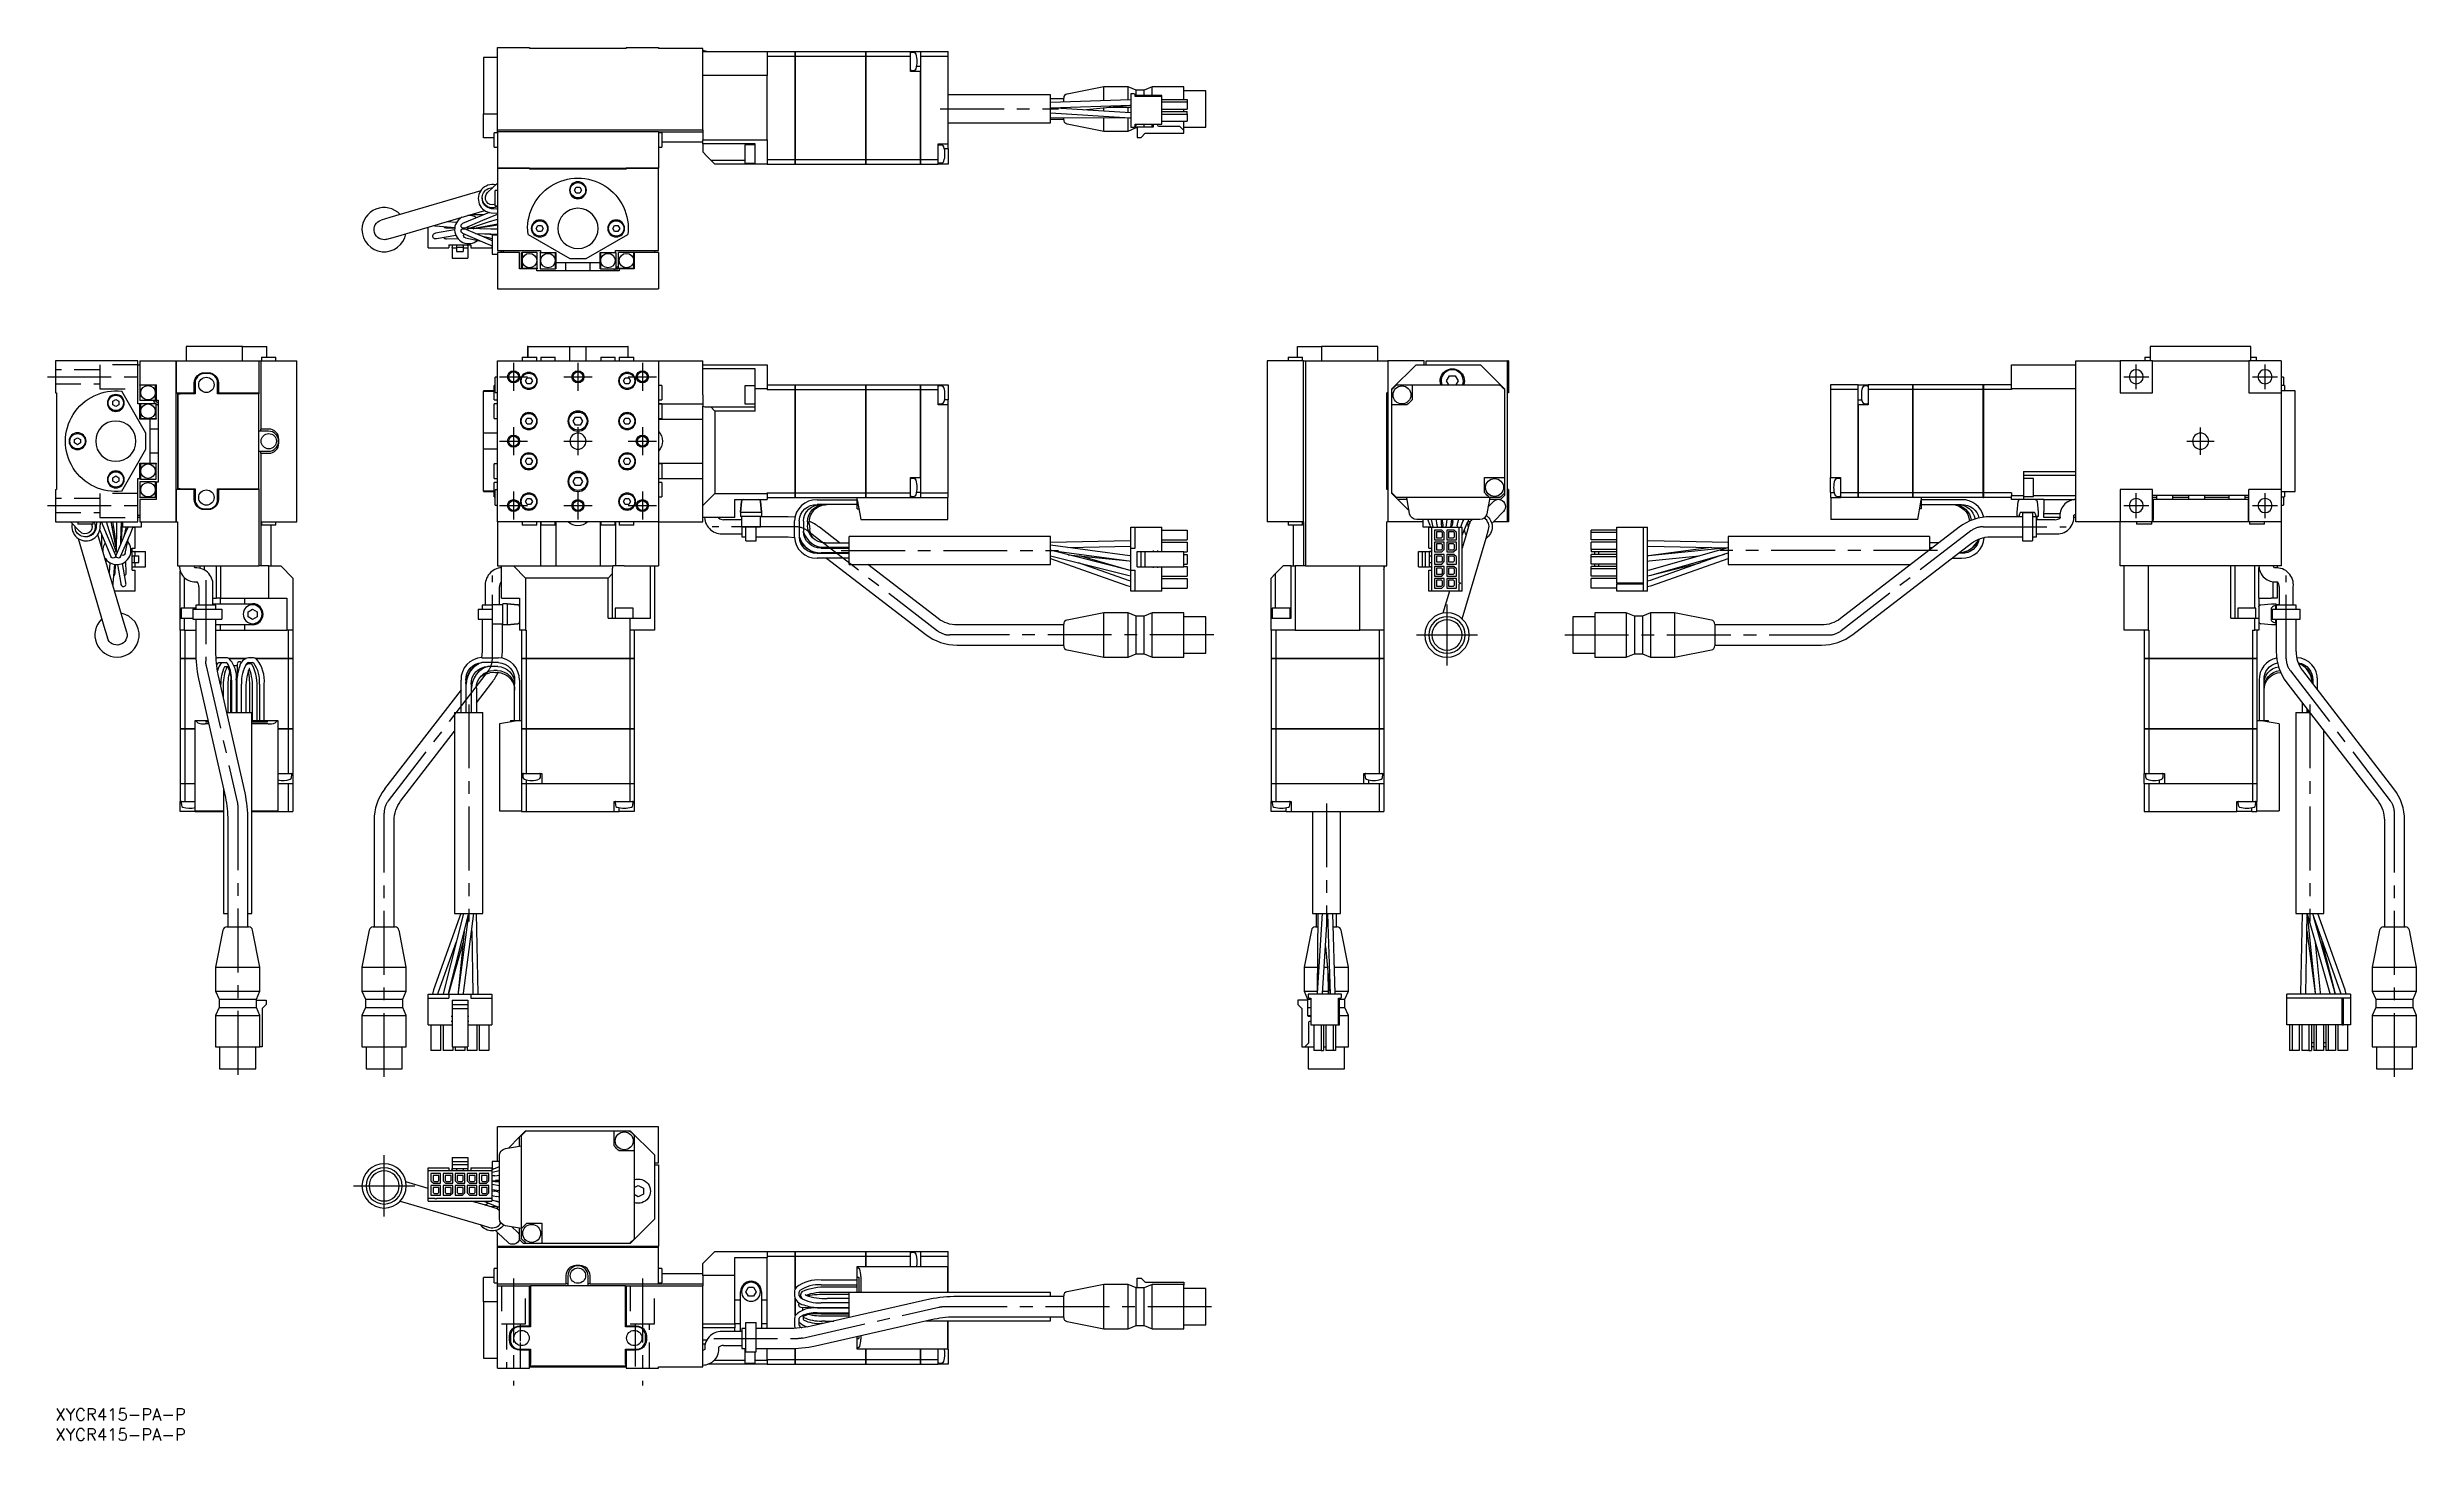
# Model space of a CAD drawing. Extents: x -2 to 587, y -8 to 338.
import ezdxf

# ---------------------------------------------------------------- set-up
doc = ezdxf.new("R2010")
doc.units = 0
doc.header["$LTSCALE"] = 0.5
doc.linetypes.add('CENTER', pattern=[50.8, 31.75, -6.35, 6.35, -6.35])
doc.linetypes.add('DASHED', pattern=[19.05, 12.7, -6.35])
for name, color, linetype in [('MSM_CENTER', 1, 'CENTER'), ('MSM_CONTINUOUS', 7, 'CONTINUOUS'), ('MSM_DASHED', 4, 'DASHED'), ('MSM_NARROW', 5, 'CONTINUOUS'), ('MSM_PART_NUMBER', 7, 'CONTINUOUS')]:
    doc.layers.add(name, color=color, linetype=linetype)
doc.styles.get("Standard").update_dxf_attribs({"font": 'txt.shx', "height": 3, "bigfont": 'bigfont.shx'})

msp = doc.modelspace()

# ---------------------------------------------------------------- texts
at = {"layer": 'MSM_PART_NUMBER'}
for p in [(0, -3), (0, -8)]:
    msp.add_text('XYCR415-PA-P', height=3, dxfattribs=at).set_placement(p)

# ---------------------------------------------------------------- linework, layer by layer
at = {"layer": 'MSM_CENTER'}
for p, q in [((219.83, 322.97), (249.23, 322.97)), ((113.83, 259.87), (113.83, 252.87)), ((129.83, 259.87), (129.83, 252.87)), ((145.83, 259.87), (145.83, 252.87)), ((517.01, 253.27), (517.01, 259.47)), ((549.01, 253.27), (549.01, 259.47)), ((-2, 256.37), (23, 256.37)), ((110.33, 256.37), (117.33, 256.37)), ((126.33, 256.37), (133.33, 256.37)), ((142.33, 256.37), (149.33, 256.37)), ((513.91, 256.37), (520.11, 256.37)), ((545.91, 256.37), (552.11, 256.37)), ((113.83, 243.87), (113.83, 236.87)), ((129.83, 243.87), (129.83, 236.87)), ((145.83, 243.87), (145.83, 236.87)), ((533.01, 236.97), (533.01, 243.77)), ((110.33, 240.37), (117.33, 240.37)), ((126.33, 240.37), (133.33, 240.37)), ((142.33, 240.37), (149.33, 240.37)), ((529.61, 240.37), (536.41, 240.37)), ((-2, 224.37), (23, 224.37)), ((110.33, 224.37), (117.33, 224.37)), ((113.83, 227.87), (113.83, 220.87)), ((126.33, 224.37), (133.33, 224.37)), ((129.83, 227.87), (129.83, 220.87)), ((142.33, 224.37), (149.33, 224.37)), ((145.83, 227.87), (145.83, 220.87)), ((513.91, 224.37), (520.11, 224.37)), ((517.01, 221.27), (517.01, 227.47)), ((545.91, 224.37), (552.11, 224.37)), ((549.01, 221.27), (549.01, 227.47)), ((186.93, 218.06), (219.18, 193.25)), ((475.92, 218.06), (443.66, 193.25)), ((195.23, 213.22), (249.23, 213.22)), ((467.61, 213.22), (413.61, 213.22)), ((345.76, 184.61), (345.76, 199.81)), ((338.16, 192.21), (353.36, 192.21)), ((107.52, 183.27), (82.71, 151.02)), ((555.32, 183.27), (580.14, 151.02)), ((102.68, 174.97), (102.68, 120.97)), ((560.16, 174.97), (560.16, 120.97)), ((315.8, 150.37), (315.8, 120.97)), ((81.67, 47.7), (81.67, 62.9)), ((74.07, 55.3), (89.27, 55.3)), ((113.83, 32.25), (113.83, 5.74)), ((145.83, 32.25), (145.83, 5.74))]:
    msp.add_line(p, q, dxfattribs=at)
at = {"layer": 'MSM_CENTER', "extrusion": (0, 0, -1)}
for p, q in [((183.88, 219.1), (163.21, 219.1)), ((478.96, 219.1), (499.63, 219.1)), ((108.56, 186.32), (108.56, 206.99)), ((554.28, 186.32), (554.28, 206.99)), ((37.37, 205.82), (37.37, 185.68)), ((287.83, 192.21), (222.23, 192.21)), ((375.01, 192.21), (440.61, 192.21)), ((37.49, 184.57), (45.18, 150.72)), ((45.3, 149.61), (45.3, 82.37)), ((81.67, 82.37), (81.67, 147.97)), ((581.17, 82.37), (581.17, 147.97)), ((185.63, 17.49), (219.49, 25.18)), ((220.59, 25.3), (287.83, 25.3)), ((163.57, 17.37), (184.52, 17.37))]:
    msp.add_line(p, q, dxfattribs=at)
at = {"layer": 'MSM_CENTER'}
for centre, start, end in [((183.88, 214.1), 52.42679, 90), ((478.96, 214.1), 90, 127.57321), ((222.23, 197.21), 232.42679, 270), ((440.61, 197.21), 270, 307.57321), ((103.56, 186.32), 322.42679, 0), ((559.28, 186.32), 180, 217.57321), ((86.67, 147.97), 142.42679, 180), ((576.17, 147.97), 0, 37.57321)]:
    msp.add_arc(centre, 5, start, end, dxfattribs=at)
at = {"layer": 'MSM_CENTER', "extrusion": (0, 0, -1)}
for centre, start, end in [((-42.37, 185.68), 347.2111, 0), ((-40.3, 149.61), 167.2111, 180), ((-220.59, 20.3), 77.2111, 90), ((-184.52, 22.37), 257.2111, 270)]:
    msp.add_arc(centre, 5, start, end, dxfattribs=at)
at = {"layer": 'MSM_CONTINUOUS'}
for p, q in [((106.33, 335.74), (106.33, 321.75)), ((109.83, 335.74), (106.33, 335.74)), ((109.83, 338.24), (117.83, 338.24)), ((109.83, 317.74), (109.83, 338.24)), ((117.83, 338.24), (117.83, 337.94)), ((141.83, 337.94), (117.83, 337.94)), ((141.83, 338.24), (141.83, 337.94)), ((141.83, 338.24), (149.83, 338.24)), ((149.83, 338.24), (149.83, 337.94)), ((160.83, 337.94), (149.83, 337.94)), ((160.83, 317.74), (160.83, 337.94)), ((161.82, 337.24), (160.83, 337.45)), ((160.83, 337.24), (176.83, 337.24)), ((176.83, 337.24), (176.83, 331.24)), ((176.83, 337.24), (183.82, 337.24)), ((176.83, 336.08), (183.82, 336.08)), ((183.82, 336.08), (183.82, 337.24)), ((183.83, 337.23), (183.82, 337.23)), ((183.82, 310.39), (183.82, 336.08)), ((183.83, 336.07), (183.82, 336.07)), ((183.83, 337.24), (183.83, 336.08)), ((183.83, 337.24), (201.32, 337.24)), ((183.83, 336.08), (183.83, 310.39)), ((183.83, 336.08), (201.32, 336.08)), ((201.32, 336.08), (201.32, 337.24)), ((201.33, 337.23), (201.32, 337.23)), ((201.32, 310.39), (201.32, 336.08)), ((201.33, 336.07), (201.32, 336.07)), ((201.33, 337.24), (212.43, 337.24)), ((201.33, 337.24), (201.33, 336.08)), ((201.33, 336.08), (201.33, 310.39)), ((201.33, 336.08), (212.43, 336.08)), ((212.43, 336.08), (212.43, 337.24)), ((212.43, 337.24), (214.93, 337.24)), ((212.43, 332.24), (212.43, 336.08)), ((213.42, 336.9), (212.65, 336.97)), ((214.93, 337.23), (214.93, 333.49)), ((214.94, 337.24), (221.83, 337.24)), ((214.94, 337.24), (214.94, 336.08)), ((214.94, 336.08), (221.83, 336.08)), ((214.94, 336.08), (214.94, 310.39)), ((221.83, 336.08), (221.83, 337.24)), ((221.83, 314.24), (221.83, 336.08)), ((176.83, 331.24), (160.83, 331.24)), ((176.83, 315.24), (176.83, 331.24)), ((214.93, 332.24), (212.43, 332.24)), ((212.65, 332.51), (213.42, 332.58)), ((214.93, 333.49), (214, 333.49)), ((214.93, 310.39), (214.93, 332.24)), ((247.23, 326.47), (221.83, 326.47)), ((247.23, 322.97), (247.23, 326.47)), ((250.53, 325.44), (247.23, 325.44)), ((267.12, 325.18), (247.23, 324.54)), ((247.25, 323.24), (267.16, 323.89)), ((250.53, 324.65), (250.53, 325.65)), ((260.53, 328.44), (251.34, 326.63)), ((255.38, 322.73), (266.95, 323.86)), ((260.53, 324.97), (260.53, 328.44)), ((266.53, 328.44), (260.53, 328.44)), ((266.53, 325.17), (266.53, 328.44)), ((268.53, 327.59), (266.53, 328.44)), ((266.95, 323.86), (267.23, 323.88)), ((267.23, 325.19), (267.12, 325.18)), ((267.16, 323.89), (267.23, 323.89)), ((267.23, 326.71), (267.23, 318.43)), ((267.95, 326.71), (267.23, 326.71)), ((268.25, 326), (268.25, 326.41)), ((274.88, 326.25), (268.25, 326.25)), ((274.88, 326), (268.25, 326)), ((268.53, 326.25), (268.53, 327.59)), ((270.53, 327.59), (268.53, 327.59)), ((272.53, 328.44), (270.53, 327.59)), ((270.53, 326.25), (270.53, 327.59)), ((272.53, 326.25), (272.53, 328.44)), ((280.33, 328.44), (272.53, 328.44)), ((274.88, 326.1), (274.88, 326.25)), ((274.88, 326), (274.88, 326.1)), ((274.88, 319.14), (274.88, 326)), ((274.88, 325.27), (281.23, 325.27)), ((274.88, 324.67), (281.23, 324.67)), ((280.33, 325.27), (280.33, 328.44)), ((285.83, 327.44), (280.33, 327.44)), ((281.23, 325.27), (281.23, 324.67)), ((281.23, 324.67), (281.23, 322.87)), ((285.83, 318.44), (285.83, 327.44)), ((106.33, 321.75), (109.83, 321.75)), ((106.33, 315.74), (106.33, 321.75)), ((221.83, 319.47), (247.23, 319.47)), ((247.23, 319.47), (247.23, 322.97)), ((247.23, 321.94), (267.03, 320.7)), ((247.23, 320.84), (266.9, 320.69)), ((247.23, 320.44), (250.53, 320.44)), ((267.11, 322), (247.25, 323.24)), ((250.53, 320.23), (250.53, 320.82)), ((251.34, 319.24), (260.53, 317.44)), ((260.53, 322.41), (260.53, 323.23)), ((260.53, 317.44), (260.53, 320.74)), ((261.71, 323.35), (266.56, 323.38)), ((267.11, 322.01), (266.45, 322.04)), ((266.53, 322.03), (266.53, 323.4)), ((266.53, 317.44), (266.53, 320.73)), ((266.53, 317.44), (268.53, 318.29)), ((266.56, 323.38), (267.23, 323.39)), ((266.9, 320.69), (267.23, 320.69)), ((267.03, 320.7), (267.23, 320.69)), ((267.23, 322), (267.11, 322.01)), ((267.23, 321.99), (267.11, 322)), ((267.23, 318.43), (267.95, 318.43)), ((268.25, 318.73), (268.25, 319.14)), ((268.25, 319.14), (274.88, 319.14)), ((268.53, 318.29), (268.53, 319.14)), ((268.53, 318.29), (268.78, 318.29)), ((272.63, 318.39), (268.78, 318.39)), ((268.78, 318.39), (268.78, 315.86)), ((270.53, 318.39), (270.53, 319.14)), ((272.53, 318.39), (272.53, 319.14)), ((272.78, 319.14), (272.78, 318.89)), ((272.78, 318.89), (272.78, 318.54)), ((273.93, 318.89), (273.93, 319.14)), ((273.93, 318.86), (273.93, 318.89)), ((279.34, 318.58), (274.21, 318.58)), ((274.88, 322.87), (281.23, 322.87)), ((274.88, 322.27), (281.23, 322.27)), ((274.88, 321.67), (281.23, 321.67)), ((274.88, 319.87), (281.23, 319.87)), ((280.34, 317.58), (279.34, 318.58)), ((280.33, 322.27), (280.33, 322.87)), ((280.33, 317.59), (280.33, 319.87)), ((280.33, 318.44), (285.83, 318.44)), ((281.23, 321.67), (281.23, 322.27)), ((281.23, 321.67), (281.23, 319.87)), ((108.98, 315.74), (106.33, 315.74)), ((108.98, 315.24), (108.98, 317.04)), ((109.83, 317.04), (108.98, 317.04)), ((108.98, 313.44), (108.98, 315.24)), ((108.98, 313.44), (109.83, 313.44)), ((109.83, 317.74), (160.83, 317.74)), ((109.83, 317.24), (109.83, 317.74)), ((109.83, 317.24), (109.83, 308.24)), ((149.83, 317.24), (109.83, 317.24)), ((149.83, 317.24), (149.83, 308.24)), ((149.83, 317.24), (160.83, 317.24)), ((150.68, 317.04), (149.83, 317.04)), ((149.83, 313.44), (150.68, 313.44)), ((150.68, 317.04), (150.68, 313.44)), ((150.68, 314.74), (160.83, 314.74)), ((160.83, 317.74), (160.83, 315.24)), ((160.83, 314.24), (160.83, 315.24)), ((160.83, 315.24), (176.83, 315.24)), ((173.83, 314.24), (160.83, 314.24)), ((160.83, 314.24), (160.83, 312.24)), ((161.83, 311.24), (160.83, 312.24)), ((171.33, 313.99), (171.33, 311.74)), ((173.83, 313.99), (171.33, 313.99)), ((173.83, 309.24), (173.83, 314.24)), ((176.83, 315.24), (176.83, 309.24)), ((219.33, 314.24), (221.83, 314.24)), ((219.33, 310.39), (219.33, 314.24)), ((220.31, 313.9), (219.54, 313.97)), ((221.83, 312.99), (220.89, 312.99)), ((221.83, 312.99), (221.83, 314.24)), ((221.83, 312.99), (221.83, 309.24)), ((260.53, 317.44), (266.53, 317.44)), ((268.78, 315.86), (269.78, 315.86)), ((269.78, 315.86), (270.8, 316.88)), ((270.8, 316.88), (280.34, 316.88)), ((280.34, 316.88), (280.34, 317.58)), ((109.83, 308.24), (109.83, 287.74)), ((117.83, 308.24), (109.83, 308.24)), ((109.83, 308.24), (117.83, 308.24)), ((117.83, 308.24), (117.83, 307.94)), ((117.83, 308.24), (141.83, 308.24)), ((141.83, 307.94), (117.83, 307.94)), ((141.83, 308.24), (141.83, 307.94)), ((149.83, 308.24), (141.83, 308.24)), ((141.83, 308.24), (149.83, 308.24)), ((149.83, 287.74), (149.83, 308.24)), ((161.83, 311.24), (162.83, 310.24)), ((162.83, 310.24), (171.33, 310.24)), ((162.83, 310.24), (163.83, 309.24)), ((173.83, 309.24), (163.83, 309.24)), ((171.33, 311.74), (171.33, 309.49)), ((171.33, 309.49), (173.83, 309.49)), ((176.83, 309.24), (173.83, 309.24)), ((176.83, 310.39), (183.82, 310.39)), ((176.83, 309.24), (183.82, 309.24)), ((183.83, 310.4), (183.82, 310.4)), ((183.82, 309.24), (183.82, 310.39)), ((183.83, 309.25), (183.82, 309.25)), ((183.83, 310.39), (183.83, 309.24)), ((183.83, 310.39), (201.32, 310.39)), ((183.83, 309.24), (201.32, 309.24)), ((201.33, 310.4), (201.32, 310.4)), ((201.32, 309.24), (201.32, 310.39)), ((201.33, 309.25), (201.32, 309.25)), ((201.33, 310.39), (214.93, 310.39)), ((201.33, 310.39), (201.33, 309.24)), ((201.33, 309.24), (214.93, 309.24)), ((214.93, 309.24), (214.93, 310.39)), ((214.94, 310.39), (219.33, 310.39)), ((214.94, 310.39), (214.94, 309.24)), ((214.94, 309.24), (219.33, 309.24)), ((219.33, 309.24), (219.33, 310.39)), ((221.83, 309.24), (219.33, 309.24)), ((219.54, 309.51), (220.31, 309.58)), ((105.68, 302.63), (83.07, 295.96)), ((109.81, 304.49), (107.35, 302.14)), ((109.23, 298.84), (109.23, 302.64)), ((109.83, 302.64), (109.23, 302.64)), ((109.83, 304.51), (109.81, 304.49)), ((128.97, 302.74), (129.4, 303.49)), ((129.4, 301.99), (128.97, 302.74)), ((129.4, 303.49), (130.26, 303.49)), ((130.26, 301.99), (129.4, 301.99)), ((130.26, 303.49), (130.7, 302.74)), ((130.7, 302.74), (130.26, 301.99)), ((83.07, 295.96), (80.96, 295.34)), ((84.49, 291.16), (106.66, 297.7)), ((99.64, 294.7), (97.23, 294.92)), ((105.75, 296.4), (101.15, 294.44)), ((101.62, 293.34), (106.22, 295.29)), ((102.87, 293.32), (107.63, 294.85)), ((103.28, 296.71), (106.48, 296.71)), ((107.73, 297.24), (105.75, 296.4)), ((106.22, 295.29), (109.83, 296.83)), ((107.63, 294.85), (109.83, 295.55)), ((109.27, 298.47), (108.22, 298.16)), ((108.26, 297.15), (109.83, 297.02)), ((109.83, 298.02), (108.34, 298.15)), ((109.01, 294.24), (109.83, 294.4)), ((109.23, 298.84), (109.83, 298.84)), ((109.83, 298.13), (109.61, 298.04)), ((109.74, 296.78), (109.7, 296.77)), ((109.83, 296.81), (109.74, 296.78)), ((82.38, 290.54), (84.49, 291.16)), ((92.58, 288.43), (92.58, 293.55)), ((94.02, 293.97), (94.3, 293.88)), ((94.46, 292.03), (94.24, 291.99)), ((94.3, 293.88), (94.51, 293.86)), ((99.18, 292.86), (94.46, 292.03)), ((94.47, 290.71), (94.69, 290.75)), ((94.51, 293.86), (99.21, 293.44)), ((94.69, 290.75), (99.47, 291.59)), ((97.01, 293.39), (97.16, 293.38)), ((97.04, 290.69), (97.15, 290.69)), ((97.15, 290.69), (99.95, 290.78)), ((97.16, 293.38), (99.2, 293.33)), ((97.78, 289.14), (103.24, 289.14)), ((97.78, 289.14), (97.78, 288.43)), ((98.58, 288.89), (98.58, 288.54)), ((98.58, 288.39), (98.58, 288.54)), ((99.69, 289.14), (99.69, 288.54)), ((99.69, 288.58), (101.34, 288.58)), ((99.69, 288.54), (99.69, 288.39)), ((101.15, 292.04), (106.67, 289.69)), ((101.34, 289.14), (101.34, 288.54)), ((101.34, 288.54), (101.34, 288.39)), ((107.14, 290.8), (101.62, 293.14)), ((101.9, 290.91), (105.81, 290.06)), ((102.44, 288.89), (102.44, 288.54)), ((102.44, 288.39), (102.44, 288.54)), ((108.19, 293.08), (102.69, 293.19)), ((103.24, 289.14), (103.24, 288.43)), ((107.85, 293.76), (103.9, 293.18)), ((104.09, 293.3), (109.01, 294.24)), ((104.41, 291.95), (108.17, 291.88)), ((107.93, 291.71), (105.22, 291.94)), ((107.57, 290.9), (106.18, 291.2)), ((106.67, 289.69), (108.53, 288.9)), ((108.53, 290.2), (107.14, 290.8)), ((108.5, 290.7), (107.57, 290.9)), ((109.83, 294.04), (107.85, 293.76)), ((109.31, 291.59), (107.93, 291.71)), ((108.17, 291.88), (109.17, 291.85)), ((109.2, 293.05), (108.19, 293.08)), ((108.43, 294.13), (108.43, 293.84)), ((108.43, 291.87), (108.43, 291.67)), ((108.43, 288.94), (108.43, 288.43)), ((108.53, 291.59), (108.53, 286.89)), ((109.83, 291.59), (108.53, 291.59)), ((109.17, 291.85), (109.83, 291.84)), ((109.83, 293.04), (109.2, 293.05)), ((117.42, 291.75), (127.83, 285.74)), ((119.47, 293.24), (119.9, 293.99)), ((119.9, 292.49), (119.47, 293.24)), ((119.9, 293.99), (120.76, 293.99)), ((120.76, 292.49), (119.9, 292.49)), ((120.76, 293.99), (121.2, 293.24)), ((121.2, 293.24), (120.76, 292.49)), ((131.83, 285.74), (142.24, 291.75)), ((138.47, 293.24), (138.9, 293.99)), ((138.9, 292.49), (138.47, 293.24)), ((138.9, 293.99), (139.76, 293.99)), ((139.76, 292.49), (138.9, 292.49)), ((139.76, 293.99), (140.2, 293.24)), ((140.2, 293.24), (139.76, 292.49)), ((92.58, 288.43), (97.78, 288.43)), ((98.58, 288.39), (98.58, 285.86)), ((98.58, 288.39), (99.69, 288.39)), ((98.58, 285.86), (102.44, 285.86)), ((99.69, 288.39), (99.69, 287.49)), ((99.69, 287.49), (101.34, 287.49)), ((101.34, 288.39), (101.34, 287.49)), ((101.34, 288.39), (102.44, 288.39)), ((102.44, 288.39), (102.44, 285.86)), ((103.24, 288.43), (108.43, 288.43)), ((108.53, 286.89), (109.83, 286.89)), ((109.83, 287.74), (120.53, 287.74)), ((109.83, 287.24), (109.83, 278.24)), ((115.33, 287.24), (109.83, 287.24)), ((110.83, 287.24), (110.83, 287.74)), ((111.33, 287.24), (111.33, 287.74)), ((115.33, 283.24), (115.33, 287.24)), ((119.63, 283.24), (115.33, 283.24)), ((115.83, 283.24), (115.83, 287.24)), ((115.83, 287.24), (115.93, 287.24)), ((115.93, 283.34), (115.83, 283.24)), ((119.73, 287.24), (115.93, 287.24)), ((115.93, 287.24), (115.93, 283.34)), ((115.93, 283.34), (119.73, 283.34)), ((119.63, 282.74), (119.63, 283.24)), ((119.73, 283.24), (119.63, 283.24)), ((140.03, 282.74), (119.63, 282.74)), ((119.73, 283.34), (119.73, 287.24)), ((119.73, 283.34), (119.73, 283.24)), ((120.43, 287.14), (120.43, 287.24)), ((120.43, 287.24), (120.53, 287.24)), ((124.23, 287.14), (120.43, 287.14)), ((120.43, 287.14), (120.43, 283.24)), ((120.43, 283.24), (124.23, 283.24)), ((120.53, 287.74), (120.53, 287.24)), ((120.53, 287.24), (124.33, 287.24)), ((124.23, 287.14), (124.33, 287.24)), ((124.23, 283.24), (124.23, 287.14)), ((124.33, 283.24), (124.23, 283.24)), ((124.33, 287.24), (124.33, 284.74)), ((124.33, 284.74), (124.33, 283.24)), ((124.33, 284.74), (135.33, 284.74)), ((126.83, 282.74), (126.83, 284.74)), ((127.83, 285.74), (131.83, 285.74)), ((132.83, 282.74), (132.83, 284.74)), ((135.33, 287.24), (135.43, 287.14)), ((135.33, 287.24), (139.13, 287.24)), ((135.33, 284.74), (135.33, 287.24)), ((135.33, 283.24), (135.33, 284.74)), ((135.43, 283.24), (135.33, 283.24)), ((135.43, 287.14), (135.43, 283.24)), ((139.23, 287.14), (135.43, 287.14)), ((135.43, 283.24), (139.23, 283.24)), ((139.13, 287.74), (149.83, 287.74)), ((139.13, 287.24), (139.13, 287.74)), ((139.13, 287.24), (139.23, 287.24)), ((139.23, 287.24), (139.23, 287.14)), ((139.23, 287.14), (139.23, 283.24)), ((139.93, 283.34), (139.93, 287.24)), ((143.73, 287.24), (139.93, 287.24)), ((139.93, 283.34), (143.73, 283.34)), ((139.93, 283.24), (139.93, 283.34)), ((140.03, 283.24), (139.93, 283.24)), ((140.03, 283.24), (140.03, 282.74)), ((143.83, 283.24), (140.03, 283.24)), ((143.73, 283.34), (143.73, 287.24)), ((143.73, 287.24), (143.83, 287.24)), ((143.83, 283.24), (143.73, 283.34)), ((143.83, 287.24), (143.83, 283.24)), ((149.83, 287.24), (143.83, 287.24)), ((148.83, 287.74), (148.83, 287.24)), ((149.83, 287.24), (149.83, 278.24)), ((109.83, 278.24), (149.83, 278.24)), ((20.5, 260.37), (0, 260.37)), ((0, 260.37), (0, 252.37)), ((20.5, 249.67), (20.5, 260.37)), ((20.5, 259.37), (21, 259.37)), ((21, 260.37), (21, 254.37)), ((21, 260.37), (30, 260.37)), ((30, 260.37), (30, 252.37)), ((30, 260.37), (50.5, 260.37)), ((30, 252.37), (30, 260.37)), ((46.49, 263.87), (32.5, 263.87)), ((32.5, 263.87), (32.5, 260.37)), ((46.49, 260.37), (46.49, 263.87)), ((46.49, 263.87), (52.5, 263.87)), ((50.5, 260.37), (50.5, 252.37)), ((50.5, 260.37), (51, 260.37)), ((51, 260.37), (51, 243.37)), ((51, 260.37), (60, 260.37)), ((51.2, 261.22), (54.8, 261.22)), ((51.2, 261.22), (51.2, 260.37)), ((52.5, 261.22), (52.5, 263.87)), ((54.8, 260.37), (54.8, 261.22)), ((60, 220.37), (60, 260.37)), ((109.83, 220.37), (109.83, 260.37)), ((109.83, 260.37), (149.83, 260.37)), ((115.98, 261.22), (119.58, 261.22)), ((115.98, 261.22), (115.98, 260.37)), ((117.42, 263.87), (117.33, 263.87)), ((117.33, 263.87), (117.33, 261.22)), ((117.42, 261.22), (117.42, 263.87)), ((117.42, 263.87), (127.83, 263.87)), ((119.58, 260.37), (119.58, 261.22)), ((120.58, 261.22), (124.18, 261.22)), ((120.58, 261.22), (120.58, 260.37)), ((124.18, 260.37), (124.18, 261.22)), ((127.83, 260.37), (127.83, 263.87)), ((127.83, 263.87), (131.83, 263.87)), ((131.83, 260.37), (131.83, 263.87)), ((131.83, 263.87), (142.24, 263.87)), ((135.48, 261.22), (139.08, 261.22)), ((135.48, 261.22), (135.48, 260.37)), ((139.08, 260.37), (139.08, 261.22)), ((140.08, 261.22), (143.68, 261.22)), ((140.08, 261.22), (140.08, 260.37)), ((142.24, 263.87), (142.24, 261.22)), ((142.33, 263.87), (142.24, 263.87)), ((142.33, 261.22), (142.33, 263.87)), ((143.68, 260.37), (143.68, 261.22)), ((149.83, 260.37), (149.83, 220.37)), ((149.83, 260.37), (160.83, 260.37)), ((160.83, 259.37), (160.83, 260.37)), ((160.83, 258.37), (160.83, 259.37)), ((160.83, 259.37), (176.83, 259.37)), ((176.83, 259.37), (176.83, 253.37)), ((310.07, 260.37), (301.07, 260.37)), ((301.07, 260.37), (301.07, 220.37)), ((306.27, 261.22), (308.07, 261.22)), ((306.27, 261.22), (306.27, 260.37)), ((308.07, 261.22), (309.87, 261.22)), ((308.57, 261.22), (308.57, 263.87)), ((308.57, 263.87), (314.58, 263.87)), ((309.87, 260.37), (309.87, 261.22)), ((310.07, 220.37), (310.07, 260.37)), ((310.07, 260.37), (310.57, 260.37)), ((310.57, 260.37), (310.57, 209.37)), ((310.57, 260.37), (331.07, 260.37)), ((328.57, 263.87), (314.58, 263.87)), ((314.58, 263.87), (314.58, 260.37)), ((328.57, 260.37), (328.57, 263.87)), ((331.07, 260.37), (331.07, 252.37)), ((331.07, 260.37), (331.07, 252.37)), ((340.07, 260.37), (331.07, 260.37)), ((338.07, 259.37), (332.07, 253.37)), ((338.07, 259.37), (354.07, 259.37)), ((340.07, 259.37), (340.07, 260.37)), ((340.57, 259.37), (340.57, 260.37)), ((340.57, 260.37), (360.77, 260.37)), ((360.07, 253.37), (354.07, 259.37)), ((360.77, 220.37), (360.77, 260.37)), ((361.07, 260.37), (360.77, 260.37)), ((361.07, 260.37), (361.07, 252.37)), ((486.01, 259.37), (502.01, 259.37)), ((486.01, 253.37), (486.01, 259.37)), ((502.01, 220.37), (502.01, 260.37)), ((502.01, 260.37), (513.01, 260.37)), ((521.01, 260.37), (513.01, 260.37)), ((513.01, 260.37), (513.01, 252.37)), ((519.16, 261.22), (520.51, 261.22)), ((519.16, 261.22), (519.16, 260.37)), ((545.51, 263.87), (520.51, 263.87)), ((520.51, 263.87), (520.51, 260.37)), ((521.01, 252.37), (521.01, 260.37)), ((521.01, 260.37), (545.01, 260.37)), ((553.01, 260.37), (545.01, 260.37)), ((545.01, 260.37), (545.01, 252.37)), ((545.51, 260.37), (545.51, 263.87)), ((545.51, 261.22), (546.86, 261.22)), ((546.86, 260.37), (546.86, 261.22)), ((553.01, 260.37), (553.01, 252.37)), ((21, 254.37), (25, 254.37)), ((21, 254.27), (21, 254.37)), ((24.9, 254.27), (21, 254.27)), ((21, 254.27), (21, 250.47)), ((25, 254.37), (24.9, 254.27)), ((24.9, 250.47), (24.9, 254.27)), ((25, 254.37), (25, 250.57)), ((34.5, 252.37), (34.5, 254.87)), ((34.7, 254.87), (34.7, 252.17)), ((37, 257.37), (38, 257.37)), ((38, 257.17), (37, 257.17)), ((40.3, 252.17), (40.3, 254.87)), ((40.5, 254.87), (40.5, 252.37)), ((108.98, 250.62), (108.98, 254.22)), ((109.23, 254.22), (108.98, 254.22)), ((109.23, 252.47), (109.23, 256.27)), ((109.83, 256.27), (109.23, 256.27)), ((116.77, 255.37), (117.2, 256.12)), ((117.2, 254.62), (116.77, 255.37)), ((117.2, 256.12), (118.06, 256.12)), ((118.06, 254.62), (117.2, 254.62)), ((118.06, 256.12), (118.5, 255.37)), ((118.5, 255.37), (118.06, 254.62)), ((141.17, 255.37), (141.6, 256.12)), ((141.6, 254.62), (141.17, 255.37)), ((141.6, 256.12), (142.46, 256.12)), ((142.46, 254.62), (141.6, 254.62)), ((142.46, 256.12), (142.9, 255.37)), ((142.9, 255.37), (142.46, 254.62)), ((150.68, 254.22), (149.83, 254.22)), ((150.68, 254.22), (150.68, 250.62)), ((173.83, 258.37), (160.83, 258.37)), ((160.83, 251.87), (160.83, 258.37)), ((171.33, 254.12), (171.33, 249.62)), ((173.83, 254.12), (171.33, 254.12)), ((173.83, 253.37), (173.83, 258.37)), ((173.83, 247.87), (173.83, 253.37)), ((176.83, 253.37), (173.83, 253.37)), ((176.83, 254.37), (183.82, 254.37)), ((176.83, 253.22), (176.83, 253.37)), ((176.83, 253.22), (183.82, 253.22)), ((183.82, 253.22), (183.82, 254.37)), ((183.83, 254.36), (183.82, 254.36)), ((183.82, 227.52), (183.82, 253.22)), ((183.83, 253.21), (183.82, 253.21)), ((183.83, 254.37), (183.83, 253.22)), ((183.83, 254.37), (201.32, 254.37)), ((183.83, 253.22), (183.83, 227.52)), ((183.83, 253.22), (201.32, 253.22)), ((201.32, 253.22), (201.32, 254.37)), ((201.33, 254.36), (201.32, 254.36)), ((201.32, 227.52), (201.32, 253.22)), ((201.33, 253.21), (201.32, 253.21)), ((201.33, 254.37), (201.33, 253.22)), ((201.33, 254.37), (214.93, 254.37)), ((201.33, 253.22), (201.33, 227.52)), ((201.33, 253.22), (214.93, 253.22)), ((214.93, 253.22), (214.93, 254.37)), ((214.93, 231.37), (214.93, 253.22)), ((214.94, 254.37), (219.33, 254.37)), ((214.94, 254.37), (214.94, 253.22)), ((214.94, 253.22), (219.33, 253.22)), ((214.94, 253.22), (214.94, 227.52)), ((219.33, 253.22), (219.33, 254.37)), ((219.33, 254.37), (221.83, 254.37)), ((219.33, 249.37), (219.33, 253.22)), ((220.31, 254.03), (219.54, 254.1)), ((221.83, 254.37), (221.83, 250.62)), ((332.07, 253.22), (332.07, 253.37)), ((332.07, 249.37), (332.07, 253.22)), ((333.22, 254.37), (337.07, 254.37)), ((337.07, 254.37), (358.91, 254.37)), ((337.07, 254.37), (337.07, 250.62)), ((345.62, 255.37), (346.34, 256.62)), ((346.2, 254.37), (345.62, 255.37)), ((346.34, 256.62), (347.79, 256.62)), ((347.79, 256.62), (348.51, 255.37)), ((348.51, 255.37), (347.93, 254.37)), ((360.07, 253.37), (360.07, 253.21)), ((360.07, 253.21), (360.07, 231.37)), ((441.01, 254.37), (441.01, 253.21)), ((447.9, 254.37), (441.01, 254.37)), ((447.9, 253.21), (441.01, 253.21)), ((441.01, 253.21), (441.01, 231.37)), ((447.9, 253.21), (447.9, 254.37)), ((447.9, 227.52), (447.9, 253.21)), ((447.91, 254.37), (450.41, 254.37)), ((450.2, 254.1), (449.43, 254.03)), ((461.51, 254.37), (450.41, 254.37)), ((450.41, 254.37), (450.41, 253.21)), ((461.51, 253.21), (450.41, 253.21)), ((450.41, 253.21), (450.41, 249.37)), ((461.51, 253.21), (461.51, 254.37)), ((461.51, 254.36), (461.52, 254.36)), ((461.51, 227.52), (461.51, 253.21)), ((461.51, 253.2), (461.52, 253.2)), ((479.01, 254.37), (461.52, 254.37)), ((461.52, 254.37), (461.52, 253.21)), ((479.01, 253.21), (461.52, 253.21)), ((461.52, 253.21), (461.52, 227.52)), ((479.01, 253.21), (479.01, 254.37)), ((479.01, 254.36), (479.02, 254.36)), ((479.01, 227.52), (479.01, 253.21)), ((479.01, 253.2), (479.02, 253.2)), ((486.01, 254.37), (479.02, 254.37)), ((479.02, 254.37), (479.02, 253.21)), ((479.02, 253.21), (479.02, 227.52)), ((486.01, 253.21), (479.02, 253.21)), ((502.01, 253.37), (486.01, 253.37)), ((486.01, 253.37), (486.01, 253.21)), ((553.61, 256.27), (553.01, 256.27)), ((553.86, 254.22), (553.01, 254.22)), ((553.61, 256.27), (553.61, 254.22)), ((553.86, 254.22), (553.86, 252.87)), ((0, 252.37), (0.3, 252.37)), ((0.3, 252.37), (0.3, 228.37)), ((14.25, 250.3), (15, 250.74)), ((14.25, 249.44), (14.25, 250.3)), ((15, 249), (14.25, 249.44)), ((15, 250.74), (15.75, 250.3)), ((15.75, 249.44), (15, 249)), ((15.75, 250.3), (15.75, 249.44)), ((22.5, 242.37), (16.49, 252.78)), ((21, 249.67), (20.5, 249.67)), ((24.9, 250.47), (21, 250.47)), ((21, 249.67), (21, 249.77)), ((21, 249.77), (21.1, 249.77)), ((21, 245.87), (21, 249.67)), ((21.1, 249.77), (21.1, 245.97)), ((21.1, 249.77), (25, 249.77)), ((25, 250.47), (24.9, 250.47)), ((25, 250.57), (25.5, 250.57)), ((25, 250.57), (25, 250.47)), ((25, 245.97), (25, 249.77)), ((25.5, 250.57), (25.5, 230.17)), ((30, 252.37), (34.5, 252.37)), ((30, 228.37), (30, 252.37)), ((30.3, 252.37), (30.3, 228.37)), ((30.5, 228.57), (30.5, 252.17)), ((30.5, 252.17), (31, 252.17)), ((34.7, 252.17), (31, 252.17)), ((34.7, 252.37), (34.5, 252.37)), ((40.5, 252.37), (40.3, 252.37)), ((50.5, 252.17), (40.3, 252.17)), ((40.5, 252.37), (50.5, 252.37)), ((50.5, 252.37), (50.5, 252.17)), ((50.5, 228.57), (50.5, 252.17)), ((106.33, 252.87), (106.33, 252.78)), ((108.98, 252.87), (106.33, 252.87)), ((106.33, 252.78), (108.98, 252.78)), ((106.33, 242.37), (106.33, 252.78)), ((108.98, 250.62), (109.83, 250.62)), ((108.98, 246.02), (108.98, 249.62)), ((109.83, 249.62), (108.98, 249.62)), ((109.23, 252.47), (109.83, 252.47)), ((149.83, 250.62), (150.68, 250.62)), ((149.83, 249.67), (160.83, 249.67)), ((150.68, 249.62), (149.83, 249.62)), ((150.68, 249.62), (150.68, 246.02)), ((160.83, 251.87), (160.83, 249.04)), ((160.83, 224.37), (160.83, 249.04)), ((161.83, 248.87), (162.83, 248.87)), ((162.83, 248.87), (163.83, 247.87)), ((162.83, 248.87), (173.83, 248.87)), ((173.83, 247.87), (163.83, 247.87)), ((163.83, 247.87), (163.83, 227.37)), ((171.33, 249.62), (173.83, 249.62)), ((221.83, 249.37), (219.33, 249.37)), ((219.54, 249.64), (220.31, 249.71)), ((221.83, 250.62), (220.89, 250.62)), ((221.83, 249.37), (221.83, 250.62)), ((221.83, 227.52), (221.83, 249.37)), ((331.07, 252.37), (330.77, 252.37)), ((330.77, 228.37), (330.77, 252.37)), ((331.07, 252.37), (331.07, 228.37)), ((332.07, 227.52), (332.07, 249.37)), ((335.82, 249.37), (332.07, 249.37)), ((361.07, 252.37), (360.77, 252.37)), ((447.91, 250.62), (448.85, 250.62)), ((447.91, 249.37), (447.91, 227.52)), ((450.41, 249.37), (447.91, 249.37)), ((449.43, 249.71), (450.2, 249.64)), ((513.01, 252.37), (521.01, 252.37)), ((545.01, 252.37), (553.01, 252.37)), ((556.51, 252.87), (553.01, 252.87)), ((553.01, 252.37), (553.01, 228.37)), ((556.51, 227.87), (556.51, 252.87)), ((21, 245.87), (21.1, 245.97)), ((23.5, 245.87), (21, 245.87)), ((21.1, 245.97), (25, 245.97)), ((22.5, 238.37), (22.5, 242.37)), ((25, 245.87), (23.5, 245.87)), ((23.5, 234.87), (23.5, 245.87)), ((25.5, 243.37), (23.5, 243.37)), ((25, 245.97), (25, 245.87)), ((52.95, 242.87), (50.5, 242.87)), ((53, 243.37), (51, 243.37)), ((51, 242.87), (51, 243.37)), ((106.33, 238.37), (106.33, 242.37)), ((109.83, 242.37), (106.33, 242.37)), ((108.98, 246.02), (109.83, 246.02)), ((116.77, 245.37), (117.2, 246.12)), ((117.2, 244.62), (116.77, 245.37)), ((117.2, 246.12), (118.06, 246.12)), ((118.06, 244.62), (117.2, 244.62)), ((118.06, 246.12), (118.5, 245.37)), ((118.5, 245.37), (118.06, 244.62)), ((128.68, 245.37), (129.25, 246.37)), ((129.25, 244.37), (128.68, 245.37)), ((129.25, 246.37), (130.41, 246.37)), ((130.41, 244.37), (129.25, 244.37)), ((130.41, 246.37), (130.99, 245.37)), ((130.99, 245.37), (130.41, 244.37)), ((141.17, 245.37), (141.6, 246.12)), ((141.6, 244.62), (141.17, 245.37)), ((141.6, 246.12), (142.46, 246.12)), ((142.46, 244.62), (141.6, 244.62)), ((142.46, 246.12), (142.9, 245.37)), ((142.9, 245.37), (142.46, 244.62)), ((149.83, 246.02), (150.68, 246.02)), ((149.83, 245.87), (160.83, 245.87)), ((4.75, 240.8), (5.5, 241.24)), ((4.75, 239.94), (4.75, 240.8)), ((5.5, 239.5), (4.75, 239.94)), ((5.5, 241.24), (6.25, 240.8)), ((6.25, 239.94), (5.5, 239.5)), ((6.25, 240.8), (6.25, 239.94)), ((16.49, 227.96), (22.5, 238.37)), ((25.5, 237.37), (23.5, 237.37)), ((50.5, 237.87), (52.95, 237.87)), ((51, 237.37), (51, 237.87)), ((51, 237.37), (51, 220.37)), ((51, 237.37), (53, 237.37)), ((55.5, 239.87), (55.5, 240.87)), ((106.33, 227.96), (106.33, 238.37)), ((109.83, 238.37), (106.33, 238.37)), ((116.77, 235.37), (117.2, 236.12)), ((117.2, 236.12), (118.06, 236.12)), ((118.06, 236.12), (118.5, 235.37)), ((141.17, 235.37), (141.6, 236.12)), ((141.6, 236.12), (142.46, 236.12)), ((142.46, 236.12), (142.9, 235.37)), ((14.25, 231.3), (15, 231.74)), ((14.25, 230.44), (14.25, 231.3)), ((15, 230), (14.25, 230.44)), ((15, 231.74), (15.75, 231.3)), ((15.75, 230.44), (15, 230)), ((15.75, 231.3), (15.75, 230.44)), ((20.5, 231.07), (21, 231.07)), ((20.5, 220.37), (20.5, 231.07)), ((21.1, 234.77), (21, 234.87)), ((21, 234.87), (23.5, 234.87)), ((21, 231.07), (21, 234.87)), ((21, 230.97), (21, 231.07)), ((21.1, 230.97), (21, 230.97)), ((21, 230.27), (21, 226.47)), ((24.9, 230.27), (21, 230.27)), ((21.1, 234.77), (21.1, 230.97)), ((25, 234.77), (21.1, 234.77)), ((21.1, 230.97), (25, 230.97)), ((23.5, 234.87), (25, 234.87)), ((24.9, 226.47), (24.9, 230.27)), ((24.9, 230.27), (25, 230.27)), ((25, 234.87), (25, 234.77)), ((25, 230.97), (25, 234.77)), ((25, 230.27), (25, 230.17)), ((25.5, 230.17), (25, 230.17)), ((25, 230.17), (25, 225.87)), ((108.98, 231.12), (108.98, 234.72)), ((109.83, 234.72), (108.98, 234.72)), ((108.98, 231.12), (109.83, 231.12)), ((108.98, 226.52), (108.98, 230.12)), ((109.83, 230.12), (108.98, 230.12)), ((117.2, 234.62), (116.77, 235.37)), ((118.06, 234.62), (117.2, 234.62)), ((118.5, 235.37), (118.06, 234.62)), ((128.68, 230.37), (129.25, 231.37)), ((129.25, 229.37), (128.68, 230.37)), ((129.25, 231.37), (130.41, 231.37)), ((130.41, 231.37), (130.99, 230.37)), ((130.99, 230.37), (130.41, 229.37)), ((141.6, 234.62), (141.17, 235.37)), ((142.46, 234.62), (141.6, 234.62)), ((142.9, 235.37), (142.46, 234.62)), ((149.83, 234.87), (160.83, 234.87)), ((150.68, 234.72), (149.83, 234.72)), ((149.83, 231.12), (150.68, 231.12)), ((149.83, 231.07), (160.83, 231.07)), ((150.68, 230.12), (149.83, 230.12)), ((150.68, 234.72), (150.68, 231.12)), ((150.68, 230.12), (150.68, 226.52)), ((212.43, 227.52), (212.43, 231.37)), ((212.43, 231.37), (214.93, 231.37)), ((213.42, 231.03), (212.65, 231.1)), ((355.07, 231.37), (360.07, 231.37)), ((355.07, 227.62), (355.07, 231.37)), ((360.07, 231.37), (360.07, 227.52)), ((441.01, 231.37), (443.51, 231.37)), ((441.01, 227.62), (441.01, 231.37)), ((443.31, 231.1), (442.54, 231.03)), ((443.51, 231.37), (443.51, 227.52)), ((489.01, 232.87), (502.01, 232.87)), ((489.01, 232.87), (489.01, 226.87)), ((502.01, 231.87), (489.01, 231.87)), ((491.51, 231.12), (489.01, 231.12)), ((491.51, 226.62), (491.51, 231.12)), ((0, 228.37), (0, 220.37)), ((0, 228.37), (0.3, 228.37)), ((21, 226.47), (24.9, 226.47)), ((21, 226.37), (21, 226.47)), ((25, 226.37), (21, 226.37)), ((21, 225.87), (21, 220.37)), ((25, 225.87), (21, 225.87)), ((24.9, 226.47), (25, 226.37)), ((30, 228.37), (30, 220.37)), ((34.5, 228.37), (30, 228.37)), ((30, 220.37), (30, 228.37)), ((31, 228.57), (30.5, 228.57)), ((31, 228.57), (34.7, 228.57)), ((34.5, 225.87), (34.5, 228.37)), ((34.5, 228.37), (34.7, 228.37)), ((34.7, 228.57), (34.7, 225.87)), ((40.3, 228.57), (50.5, 228.57)), ((40.3, 225.87), (40.3, 228.57)), ((40.3, 228.37), (40.5, 228.37)), ((40.5, 228.37), (40.5, 225.87)), ((50.5, 228.37), (40.5, 228.37)), ((50.5, 228.57), (50.5, 228.37)), ((50.5, 228.37), (50.5, 209.37)), ((108.98, 227.96), (106.33, 227.96)), ((106.33, 227.96), (106.33, 227.87)), ((106.33, 227.87), (108.98, 227.87)), ((108.98, 226.52), (109.23, 226.52)), ((109.23, 224.47), (109.23, 228.27)), ((109.83, 228.27), (109.23, 228.27)), ((109.23, 224.47), (109.83, 224.47)), ((116.77, 225.37), (117.2, 226.12)), ((117.2, 224.62), (116.77, 225.37)), ((117.2, 226.12), (118.06, 226.12)), ((118.06, 224.62), (117.2, 224.62)), ((118.06, 226.12), (118.5, 225.37)), ((118.5, 225.37), (118.06, 224.62)), ((130.41, 229.37), (129.25, 229.37)), ((141.17, 225.37), (141.6, 226.12)), ((141.6, 224.62), (141.17, 225.37)), ((141.6, 226.12), (142.46, 226.12)), ((142.46, 224.62), (141.6, 224.62)), ((142.46, 226.12), (142.9, 225.37)), ((142.9, 225.37), (142.46, 224.62)), ((149.83, 226.52), (150.68, 226.52)), ((160.83, 224.37), (163.83, 227.37)), ((160.83, 221.37), (160.83, 224.37)), ((163.83, 227.37), (176.83, 227.37)), ((168.83, 225.87), (176.83, 225.87)), ((168.83, 221.37), (168.83, 225.87)), ((170.23, 222.77), (170.46, 225.41)), ((170.46, 225.41), (170.23, 222.77)), ((175.2, 225.41), (175.43, 222.77)), ((175.43, 222.77), (175.2, 225.41)), ((176.83, 227.52), (183.82, 227.52)), ((176.83, 227.37), (176.83, 227.52)), ((176.83, 227.37), (176.83, 225.87)), ((176.83, 226.37), (183.82, 226.37)), ((183.82, 226.37), (183.82, 227.52)), ((183.83, 227.52), (183.82, 227.52)), ((183.83, 226.38), (183.82, 226.38)), ((183.83, 227.52), (183.83, 226.37)), ((183.83, 227.52), (201.32, 227.52)), ((183.83, 226.37), (201.32, 226.37)), ((189.23, 225.82), (199.23, 225.82)), ((199.23, 224.62), (189.23, 224.62)), ((191.71, 224.62), (191.47, 224.61)), ((199.23, 225.77), (199.23, 226.37)), ((199.23, 225.77), (199.83, 222.36)), ((199.23, 223.57), (199.23, 225.77)), ((201.32, 226.37), (201.32, 227.52)), ((201.33, 227.52), (201.32, 227.52)), ((201.33, 226.38), (201.32, 226.38)), ((201.32, 226.37), (201.33, 226.37)), ((201.33, 227.52), (212.43, 227.52)), ((201.33, 227.52), (201.33, 226.37)), ((201.33, 226.37), (212.43, 226.37)), ((212.43, 226.37), (212.43, 227.52)), ((212.43, 226.37), (214.94, 226.37)), ((212.65, 226.64), (213.42, 226.71)), ((214.93, 227.62), (214, 227.62)), ((214.93, 226.37), (214.93, 226.38)), ((214.94, 227.52), (221.83, 227.52)), ((214.94, 227.52), (214.94, 226.37)), ((214.94, 226.37), (221.83, 226.37)), ((221.73, 222.36), (221.73, 226.37)), ((221.83, 226.37), (221.83, 227.52)), ((331.07, 228.37), (330.77, 228.37)), ((331.07, 228.37), (331.07, 220.37)), ((331.07, 228.37), (331.07, 220.37)), ((332.07, 227.37), (332.07, 227.52)), ((332.07, 227.37), (333.57, 225.87)), ((356.32, 226.37), (333.22, 226.37)), ((335.85, 225.87), (333.57, 225.87)), ((336.34, 223.09), (333.57, 225.87)), ((336.47, 222.36), (335.77, 226.37)), ((356.37, 226.37), (355.66, 222.36)), ((357.24, 225.33), (355.94, 223.98)), ((359.07, 225.87), (356.28, 225.87)), ((356.32, 226.37), (356.37, 226.37)), ((358.91, 226.37), (356.37, 226.37)), ((358.82, 225.87), (359.05, 225.81)), ((359.07, 225.87), (360.07, 226.87)), ((360.07, 227.52), (360.07, 226.87)), ((361.07, 228.37), (360.77, 228.37)), ((361.07, 228.37), (361.07, 220.37)), ((441.01, 227.62), (441.96, 227.62)), ((441.01, 227.62), (441.01, 226.37)), ((441.11, 226.37), (441.01, 226.37)), ((441.11, 226.37), (441.11, 222.36)), ((441.11, 226.37), (443.51, 226.37)), ((442.54, 226.71), (443.31, 226.64)), ((447.9, 227.52), (443.51, 227.52)), ((443.51, 227.52), (443.51, 226.37)), ((447.9, 226.37), (443.51, 226.37)), ((447.9, 226.37), (447.9, 227.52)), ((461.51, 227.52), (447.91, 227.52)), ((447.91, 227.52), (447.91, 226.37)), ((461.51, 226.37), (447.91, 226.37)), ((461.51, 227.53), (461.52, 227.53)), ((461.51, 226.37), (461.51, 227.52)), ((461.51, 226.38), (461.52, 226.38)), ((461.52, 226.37), (461.51, 226.37)), ((479.01, 227.52), (461.52, 227.52)), ((461.52, 227.52), (461.52, 226.37)), ((479.01, 226.37), (461.52, 226.37)), ((463.01, 222.36), (463.61, 225.77)), ((463.61, 226.37), (463.61, 225.77)), ((473.61, 225.82), (463.61, 225.82)), ((463.61, 225.77), (463.61, 223.57)), ((463.61, 224.62), (473.61, 224.62)), ((471.13, 224.62), (471.37, 224.61)), ((479.01, 227.53), (479.02, 227.53)), ((479.01, 226.37), (479.01, 227.52)), ((479.01, 226.38), (479.02, 226.38)), ((486.01, 227.52), (479.02, 227.52)), ((479.02, 227.52), (479.02, 226.37)), ((486.01, 226.37), (479.02, 226.37)), ((486.01, 227.52), (486.01, 226.87)), ((486.01, 226.87), (489.01, 226.87)), ((486.01, 225.87), (486.01, 226.87)), ((489.01, 225.87), (486.01, 225.87)), ((487.41, 222.77), (487.64, 225.41)), ((489.01, 226.87), (489.01, 225.87)), ((489.01, 226.62), (491.51, 226.62)), ((494.01, 225.87), (489.01, 225.87)), ((491.51, 226.87), (502.01, 226.87)), ((492.38, 225.41), (492.61, 222.77)), ((494.01, 225.87), (501.64, 225.87)), ((494.01, 225.87), (494.01, 222.87)), ((521.01, 228.37), (513.01, 228.37)), ((513.01, 228.37), (513.01, 220.37)), ((521.01, 220.37), (521.01, 228.37)), ((545.01, 226.87), (521.01, 226.87)), ((522.01, 226.37), (521.01, 226.37)), ((521.21, 225.87), (521.01, 225.87)), ((544.81, 225.87), (521.21, 225.87)), ((521.21, 225.87), (521.21, 220.87)), ((522.01, 226.87), (522.01, 225.87)), ((526.01, 226.87), (526.01, 225.87)), ((530.01, 226.37), (526.01, 226.37)), ((530.01, 226.87), (530.01, 225.87)), ((534.01, 226.87), (534.01, 225.87)), ((540.01, 226.37), (534.01, 226.37)), ((540.01, 226.87), (540.01, 225.87)), ((544.01, 226.87), (544.01, 225.87)), ((545.01, 226.37), (544.01, 226.37)), ((545.01, 225.87), (544.81, 225.87)), ((544.81, 225.87), (544.81, 220.87)), ((553.01, 228.37), (545.01, 228.37)), ((545.01, 220.37), (545.01, 228.37)), ((553.01, 228.37), (553.01, 220.37)), ((553.01, 227.87), (556.51, 227.87)), ((553.01, 226.52), (553.86, 226.52)), ((553.01, 224.47), (553.61, 224.47)), ((553.61, 226.52), (553.61, 224.47)), ((553.86, 227.87), (553.86, 226.52)), ((0, 220.37), (20.5, 220.37)), ((3.73, 220.37), (3.75, 220.35)), ((3.75, 220.35), (6.1, 217.89)), ((5.6, 220.37), (5.6, 219.77)), ((9.4, 219.77), (5.6, 219.77)), ((9.4, 219.77), (9.4, 220.37)), ((9.77, 219.81), (10.08, 218.76)), ((10.22, 220.37), (10.09, 218.88)), ((10.11, 220.37), (10.2, 220.15)), ((11, 218.27), (11.84, 216.29)), ((11.09, 218.79), (11.22, 220.37)), ((12.95, 216.76), (11.41, 220.37)), ((11.43, 220.37), (11.46, 220.28)), ((11.46, 220.28), (11.47, 220.24)), ((13.39, 218.16), (12.69, 220.37)), ((14.92, 213.4), (13.39, 218.16)), ((14, 219.54), (13.84, 220.37)), ((14.94, 214.63), (14, 219.54)), ((14.11, 218.97), (14.4, 218.97)), ((14.2, 220.37), (14.48, 218.39)), ((14.48, 218.39), (15.06, 214.43)), ((15.16, 218.73), (15.05, 213.23)), ((15.19, 219.73), (15.16, 218.73)), ((15.2, 220.37), (15.19, 219.73)), ((16.29, 214.95), (16.36, 218.71)), ((16.53, 218.47), (16.3, 215.75)), ((16.36, 218.71), (16.39, 219.71)), ((16.37, 218.97), (16.57, 218.97)), ((16.39, 219.71), (16.4, 220.37)), ((16.65, 219.85), (16.53, 218.47)), ((16.65, 220.37), (16.65, 219.07)), ((16.65, 219.07), (21.35, 219.07)), ((17.34, 218.11), (17.03, 216.71)), ((17.54, 219.03), (17.34, 218.11)), ((18.04, 219.07), (17.44, 217.68)), ((18.55, 217.21), (19.34, 219.07)), ((19.3, 218.97), (19.81, 218.97)), ((19.81, 213.78), (19.81, 218.97)), ((21, 221.87), (20.5, 221.87)), ((21, 221.37), (20.5, 221.37)), ((21, 220.37), (30, 220.37)), ((21.35, 219.07), (21.35, 220.37)), ((30, 220.37), (30.3, 220.37)), ((30.3, 220.37), (30.3, 209.37)), ((37, 223.57), (38, 223.57)), ((38, 223.37), (37, 223.37)), ((51, 220.37), (60, 220.37)), ((51, 220.37), (51, 209.37)), ((51.2, 220.37), (51.2, 219.52)), ((53, 219.52), (51.2, 219.52)), ((54.8, 219.52), (53, 219.52)), ((53.5, 219.52), (53.5, 209.37)), ((54.8, 219.52), (54.8, 220.37)), ((149.83, 220.37), (109.83, 220.37)), ((109.83, 220.37), (109.83, 209.37)), ((115.98, 220.37), (115.98, 219.52)), ((119.58, 219.52), (115.98, 219.52)), ((119.58, 219.52), (119.58, 220.37)), ((120.53, 220.37), (120.53, 209.37)), ((120.58, 220.37), (120.58, 219.52)), ((124.18, 219.52), (120.58, 219.52)), ((124.18, 219.52), (124.18, 220.37)), ((124.33, 220.37), (124.33, 209.37)), ((135.33, 220.37), (135.33, 209.37)), ((135.48, 220.37), (135.48, 219.52)), ((139.08, 219.52), (135.48, 219.52)), ((139.08, 219.52), (139.08, 220.37)), ((139.13, 220.37), (139.13, 209.37)), ((140.08, 220.37), (140.08, 219.52)), ((143.68, 219.52), (140.08, 219.52)), ((143.68, 219.52), (143.68, 220.37)), ((149.83, 220.37), (149.83, 209.37)), ((149.83, 220.37), (160.83, 220.37)), ((168.83, 221.37), (160.83, 221.37)), ((160.83, 220.37), (160.83, 221.37)), ((164.78, 221.29), (164.79, 221.37)), ((170.48, 220.85), (166.02, 220.85)), ((170.23, 222.77), (175.43, 222.77)), ((170.23, 222.77), (170.23, 221.67)), ((175.43, 221.67), (170.23, 221.67)), ((170.48, 221.67), (170.48, 219.07)), ((170.48, 219.07), (175.18, 219.07)), ((170.58, 219.07), (170.58, 216.6)), ((171.58, 218.79), (171.58, 219.07)), ((171.58, 215.6), (171.58, 218.79)), ((174.08, 218.79), (174.08, 219.07)), ((174.08, 215.6), (174.08, 218.79)), ((175.18, 219.07), (175.18, 221.67)), ((182.07, 221.6), (175.18, 221.6)), ((175.43, 222.77), (175.43, 221.67)), ((183.74, 221.49), (182.07, 221.6)), ((183.63, 216.52), (183.63, 220.62)), ((184.83, 220.62), (184.83, 216.52)), ((185.83, 220.46), (185.83, 217.98)), ((186.83, 220.31), (186.83, 219.43)), ((187.31, 219.85), (187.43, 218.47)), ((194.85, 215.12), (189.85, 218.97)), ((199.23, 223.57), (199.62, 223.57)), ((199.83, 222.36), (200.1, 220.87)), ((200.1, 220.87), (221.73, 220.87)), ((221.73, 220.87), (221.73, 222.36)), ((267.23, 213.78), (267.23, 218.97)), ((267.23, 218.97), (267.95, 218.97)), ((267.95, 218.97), (268.25, 218.97)), ((268.25, 213.78), (268.25, 218.97)), ((268.25, 218.97), (274.88, 218.97)), ((274.88, 212.98), (274.88, 218.97)), ((274.88, 218.25), (281.23, 218.25)), ((281.23, 218.25), (281.23, 215.85)), ((310.07, 220.37), (301.07, 220.37)), ((306.27, 220.37), (306.27, 219.52)), ((309.87, 219.52), (306.27, 219.52)), ((307.57, 219.52), (307.57, 209.37)), ((309.87, 219.52), (309.87, 220.37)), ((310.07, 220.37), (310.07, 209.37)), ((330.77, 209.37), (330.77, 220.37)), ((331.07, 220.37), (330.77, 220.37)), ((339.72, 220.37), (331.07, 220.37)), ((353.89, 220.87), (338.25, 220.87)), ((339.72, 220.87), (339.72, 219.07)), ((339.72, 219.07), (341.73, 219.07)), ((341.56, 219.46), (340.96, 220.87)), ((341.25, 213.78), (341.25, 218.97)), ((341.25, 218.97), (341.55, 218.97)), ((341.55, 218.97), (341.96, 218.97)), ((341.56, 219.46), (341.77, 218.97)), ((342.31, 218.97), (341.9, 220.87)), ((341.96, 203.12), (341.96, 218.97)), ((341.96, 218.97), (348.82, 218.97)), ((342.69, 218.25), (342.69, 215.85)), ((344.49, 218.25), (342.69, 218.25)), ((343.22, 219.75), (343.13, 220.87)), ((344.39, 217.83), (343.14, 217.83)), ((343.14, 217.83), (343.14, 216.36)), ((343.22, 219.75), (343.29, 218.97)), ((344.33, 220.87), (344.42, 219.85)), ((344.64, 217.58), (344.39, 217.83)), ((344.42, 219.89), (344.42, 220.87)), ((344.67, 220.37), (344.42, 220.37)), ((344.49, 218.97), (344.42, 219.85)), ((344.49, 218.25), (345.09, 217.65)), ((344.68, 219.71), (344.66, 220.87)), ((344.68, 219.71), (344.7, 218.97)), ((345.73, 220.87), (345.45, 218.97)), ((345.69, 218.25), (345.69, 215.85)), ((347.49, 218.25), (345.69, 218.25)), ((347.39, 217.83), (346.14, 217.83)), ((346.14, 217.83), (346.14, 216.36)), ((346.67, 218.97), (346.94, 220.87)), ((347.23, 220.37), (346.87, 220.37)), ((346.96, 218.97), (347.07, 219.54)), ((347.24, 220.42), (347.07, 219.54)), ((347.24, 220.42), (347.32, 220.87)), ((347.64, 217.58), (347.39, 217.83)), ((348.09, 217.65), (347.49, 218.25)), ((348.25, 219.32), (348.18, 218.97)), ((348.25, 219.32), (348.41, 220.2)), ((348.54, 220.87), (348.41, 220.2)), ((348.82, 205.2), (348.82, 218.97)), ((348.82, 218.97), (349.23, 218.97)), ((349.19, 218.97), (349.61, 220.28)), ((349.23, 218.97), (349.53, 218.97)), ((349.53, 217.02), (350.96, 220.38)), ((349.53, 203.12), (349.53, 218.97)), ((349.86, 220.85), (349.6, 220.24)), ((349.8, 220.87), (349.61, 220.28)), ((349.65, 220.37), (349.64, 220.37)), ((349.81, 220.74), (349.8, 220.86)), ((351.3, 219.81), (350.68, 217.7)), ((350.86, 220.15), (350.98, 218.88)), ((351.17, 220.87), (350.96, 220.38)), ((351.54, 220.37), (350.96, 220.37)), ((355.47, 216.28), (356.1, 218.39)), ((357.32, 220.35), (356.88, 219.89)), ((357.32, 220.35), (357.47, 220.52)), ((360.77, 220.37), (357.34, 220.37)), ((357.47, 220.52), (359.77, 222.91)), ((361.07, 220.37), (360.77, 220.37)), ((381.61, 217.65), (381.61, 218.25)), ((387.96, 218.25), (381.61, 218.25)), ((387.96, 205.2), (387.96, 218.97)), ((387.96, 218.97), (394.59, 218.97)), ((394.59, 203.12), (394.59, 218.97)), ((394.59, 218.97), (394.89, 218.97)), ((394.89, 218.97), (395.61, 218.97)), ((395.61, 203.12), (395.61, 218.97)), ((441.11, 222.36), (441.11, 220.87)), ((462.75, 220.87), (441.11, 220.87)), ((473, 218.97), (443.53, 196.3)), ((462.75, 220.87), (463.01, 222.36)), ((463.61, 223.57), (463.23, 223.57)), ((488.76, 221.6), (480.78, 221.6)), ((487.41, 221.67), (487.41, 222.77)), ((487.89, 221.67), (487.41, 221.67)), ((487.66, 221.67), (487.66, 221.6)), ((487.89, 221.67), (488.76, 221.67)), ((488.41, 222.77), (491.62, 222.77)), ((491.26, 222.6), (488.76, 222.6)), ((488.76, 222.6), (488.76, 215.6)), ((491.26, 222.6), (491.26, 215.6)), ((491.26, 221.67), (492.14, 221.67)), ((492.26, 221.6), (491.26, 221.6)), ((492.61, 221.67), (492.14, 221.67)), ((492.26, 216.6), (492.26, 221.6)), ((496.82, 220.85), (492.26, 220.85)), ((492.36, 220.85), (492.36, 221.67)), ((492.61, 222.77), (492.61, 221.67)), ((494.01, 222.37), (494.01, 222.87)), ((494.01, 222.37), (498.06, 222.37)), ((494.01, 221.37), (494.01, 222.37)), ((498.06, 221.37), (494.01, 221.37)), ((501.5, 221.98), (502.01, 222.32)), ((501.51, 221.89), (501.5, 221.98)), ((502.01, 221.37), (501.57, 221.37)), ((513.01, 220.37), (502.01, 220.37)), ((513.01, 209.37), (513.01, 220.37)), ((521.01, 220.37), (513.01, 220.37)), ((517.11, 220.37), (517.11, 219.77)), ((520.91, 219.77), (517.11, 219.77)), ((520.91, 219.77), (520.91, 220.37)), ((521.21, 220.87), (521.01, 220.87)), ((521.21, 220.37), (521.01, 220.37)), ((521.21, 220.37), (521.21, 220.87)), ((544.81, 220.37), (521.21, 220.37)), ((544.81, 220.87), (544.81, 220.37)), ((545.01, 220.87), (544.81, 220.87)), ((545.01, 220.37), (544.81, 220.37)), ((553.01, 220.37), (545.01, 220.37)), ((545.11, 220.37), (545.11, 219.77)), ((548.91, 219.77), (545.11, 219.77)), ((548.91, 219.77), (548.91, 220.37)), ((553.01, 220.37), (553.01, 209.37)), ((5.61, 216.22), (12.28, 193.61)), ((17.08, 195.03), (10.54, 217.2)), ((11.53, 213.82), (11.53, 217.02)), ((11.84, 216.29), (13.8, 211.69)), ((14.9, 212.15), (12.95, 216.76)), ((17.44, 217.68), (15.1, 212.15)), ((16.2, 211.69), (18.55, 217.21)), ((17.33, 212.44), (18.18, 216.35)), ((19.1, 208.32), (19.1, 213.78)), ((19.1, 213.78), (19.81, 213.78)), ((19.35, 212.98), (19.7, 212.98)), ((19.85, 212.98), (19.7, 212.98)), ((19.85, 211.87), (19.85, 212.98)), ((19.85, 212.98), (22.38, 212.98)), ((22.38, 209.12), (22.38, 212.98)), ((166.02, 217.35), (170.58, 217.35)), ((170.58, 216.6), (171.58, 216.6)), ((171.58, 215.6), (174.08, 215.6)), ((174.08, 216.6), (182.07, 216.6)), ((182.07, 216.6), (183.64, 216.44)), ((184.84, 216.52), (184.83, 216.56)), ((189.23, 212.52), (197.23, 212.52)), ((189.52, 213.97), (189.49, 213.98)), ((189.49, 213.98), (189.52, 213.97)), ((190.23, 213.92), (189.52, 213.97)), ((189.52, 213.97), (190.73, 213.82)), ((197.23, 213.92), (190.23, 213.92)), ((190.23, 213.82), (197.23, 213.82)), ((197.23, 212.62), (190.23, 212.62)), ((191.23, 215.12), (197.23, 215.12)), ((197.23, 209.72), (197.23, 216.72)), ((247.23, 216.72), (197.23, 216.72)), ((247.23, 209.72), (247.23, 216.72)), ((267.06, 215.57), (247.23, 215.17)), ((266.99, 211.91), (247.23, 214.53)), ((247.45, 213.19), (247.23, 213.23)), ((247.45, 213.19), (266.82, 210.62)), ((266.79, 208.3), (247.45, 213.19)), ((251.53, 213.96), (267.08, 214.27)), ((251.65, 212.12), (266.82, 210.61)), ((267.23, 215.57), (267.06, 215.57)), ((267.12, 215.57), (267.06, 215.57)), ((267.08, 214.27), (267.23, 214.27)), ((267.23, 215.57), (267.12, 215.57)), ((267.23, 213.78), (267.95, 213.78)), ((267.23, 208.32), (267.23, 213.78)), ((267.95, 213.78), (268.25, 213.78)), ((268.78, 209.12), (268.78, 212.98)), ((268.78, 212.98), (269.78, 212.98)), ((269.78, 209.12), (269.78, 212.98)), ((269.78, 212.98), (270.8, 212.98)), ((270.8, 209.12), (270.8, 212.98)), ((270.8, 212.98), (280.34, 212.98)), ((272.78, 213.23), (272.78, 212.98)), ((273.93, 212.98), (273.93, 213.23)), ((274.88, 215.85), (281.23, 215.85)), ((274.88, 215.25), (281.23, 215.25)), ((280.34, 209.12), (280.34, 212.98)), ((280.34, 212.85), (281.23, 212.85)), ((280.34, 212.25), (281.23, 212.25)), ((281.23, 215.25), (281.23, 212.85)), ((281.23, 212.25), (281.23, 209.85)), ((338.68, 209.12), (338.68, 212.98)), ((338.68, 212.98), (339.7, 212.98)), ((339.7, 209.12), (339.7, 212.98)), ((339.7, 212.98), (340.4, 212.98)), ((340.4, 209.12), (340.4, 212.98)), ((340.4, 212.98), (341.4, 212.98)), ((341.25, 213.78), (341.55, 213.78)), ((341.4, 209.12), (341.4, 212.98)), ((341.68, 212.98), (341.4, 212.98)), ((341.55, 213.78), (341.96, 213.78)), ((341.68, 212.98), (341.71, 212.98)), ((342.69, 215.85), (345.09, 215.85)), ((342.69, 215.25), (342.69, 212.85)), ((345.09, 215.25), (342.69, 215.25)), ((342.69, 212.85), (344.49, 212.85)), ((342.69, 212.25), (342.69, 209.85)), ((345.09, 212.25), (342.69, 212.25)), ((343.14, 216.36), (344.39, 216.36)), ((344.39, 214.83), (343.14, 214.83)), ((343.14, 214.83), (343.14, 213.36)), ((343.14, 213.36), (344.39, 213.36)), ((344.39, 216.36), (344.64, 216.61)), ((344.64, 214.58), (344.39, 214.83)), ((344.39, 213.36), (344.64, 213.61)), ((344.49, 212.85), (345.09, 213.45)), ((344.64, 216.61), (344.64, 217.58)), ((344.64, 213.61), (344.64, 214.58)), ((345.09, 215.85), (345.09, 217.65)), ((345.09, 213.45), (345.09, 215.25)), ((345.09, 210.45), (345.09, 212.25)), ((345.69, 215.85), (348.09, 215.85)), ((345.69, 215.25), (345.69, 212.85)), ((348.09, 215.25), (345.69, 215.25)), ((345.69, 212.85), (347.49, 212.85)), ((345.69, 212.25), (345.69, 209.85)), ((347.49, 212.25), (345.69, 212.25)), ((346.14, 216.36), (347.39, 216.36)), ((347.39, 214.83), (346.14, 214.83)), ((346.14, 214.83), (346.14, 213.36)), ((346.14, 213.36), (347.39, 213.36)), ((347.39, 216.36), (347.64, 216.61)), ((347.64, 214.58), (347.39, 214.83)), ((347.39, 213.36), (347.64, 213.61)), ((348.09, 213.45), (347.49, 212.85)), ((348.09, 211.65), (347.49, 212.25)), ((347.64, 216.61), (347.64, 217.58)), ((347.64, 213.61), (347.64, 214.58)), ((348.09, 215.85), (348.09, 217.65)), ((348.09, 213.45), (348.09, 215.25)), ((350.68, 217.7), (349.53, 213.82)), ((349.55, 196.2), (355.47, 216.28)), ((387.96, 217.65), (381.61, 217.65)), ((381.61, 215.85), (381.61, 217.65)), ((387.96, 215.85), (381.61, 215.85)), ((381.61, 213.45), (381.61, 215.25)), ((387.96, 215.25), (381.61, 215.25)), ((381.61, 213.45), (381.61, 212.85)), ((387.96, 213.45), (381.61, 213.45)), ((387.96, 212.85), (381.61, 212.85)), ((387.96, 212.25), (381.61, 212.25)), ((381.61, 211.65), (381.61, 212.25)), ((382.5, 212.25), (382.5, 212.85)), ((383.5, 212.25), (383.5, 212.85)), ((395.72, 215.57), (395.61, 215.57)), ((395.61, 214.27), (395.7, 214.27)), ((395.61, 214.27), (395.76, 214.27)), ((395.7, 214.27), (415.52, 213.87)), ((415.61, 215.17), (395.72, 215.57)), ((411.31, 213.96), (395.86, 211.91)), ((415.49, 213.86), (395.89, 211.9)), ((415.53, 213.87), (396.11, 208.34)), ((414.68, 212.28), (396.21, 205.72)), ((396.46, 207.09), (414.68, 212.28)), ((415.61, 212.58), (414.68, 212.28)), ((415.52, 213.87), (415.53, 213.87)), ((415.61, 216.72), (415.61, 209.72)), ((465.61, 216.72), (415.61, 216.72)), ((446.58, 192.34), (476.05, 215.01)), ((465.61, 216.72), (465.61, 213.27)), ((467.99, 215.12), (465.61, 215.12)), ((465.61, 213.92), (466.43, 213.92)), ((466.3, 213.82), (465.61, 213.82)), ((473.61, 212.52), (472.81, 212.52)), ((480.78, 216.6), (488.76, 216.6)), ((488.76, 215.6), (491.26, 215.6)), ((491.26, 216.6), (492.26, 216.6)), ((492.26, 217.35), (496.82, 217.35)), ((13.54, 210.18), (13.32, 207.77)), ((14.38, 205.05), (14.8, 209.75)), ((14.85, 207.55), (14.86, 207.69)), ((14.86, 207.69), (14.91, 209.74)), ((15.38, 209.72), (16.21, 205)), ((17.49, 205.22), (16.65, 210)), ((17.55, 207.69), (17.46, 210.49)), ((17.55, 207.58), (17.55, 207.69)), ((19.1, 211.87), (19.7, 211.87)), ((19.1, 210.22), (19.7, 210.22)), ((19.1, 208.32), (19.81, 208.32)), ((19.35, 209.12), (19.7, 209.12)), ((19.66, 210.22), (19.66, 211.87)), ((19.7, 211.87), (19.85, 211.87)), ((19.7, 210.22), (19.85, 210.22)), ((19.85, 209.12), (19.7, 209.12)), ((19.81, 203.12), (19.81, 208.32)), ((19.85, 211.87), (20.75, 211.87)), ((19.85, 210.22), (20.75, 210.22)), ((19.85, 209.12), (19.85, 210.22)), ((19.85, 209.12), (22.38, 209.12)), ((20.75, 210.22), (20.75, 211.87)), ((30.3, 209.37), (50.5, 209.37)), ((31, 196.37), (31, 208.08)), ((32, 206.49), (32, 198.87)), ((34.63, 208.86), (34.36, 209.37)), ((36, 208.85), (36, 209.37)), ((37, 208.44), (37, 209.37)), ((40, 201.37), (40, 209.37)), ((41, 209.37), (41, 201.37)), ((53, 209.37), (50.5, 209.37)), ((53, 209.37), (56, 209.37)), ((53, 201.37), (53, 209.37)), ((56, 209.37), (59, 206.37)), ((59, 206.37), (59, 193.37)), ((109.83, 209.37), (110.83, 209.37)), ((110.83, 209.37), (113.83, 209.37)), ((110.83, 201.37), (110.83, 209.37)), ((113.83, 209.37), (116.83, 206.37)), ((113.83, 209.37), (138.5, 209.37)), ((116.83, 206.37), (116.83, 193.37)), ((137.33, 206.37), (116.83, 206.37)), ((138.33, 207.37), (137.33, 206.37)), ((137.33, 196.37), (137.33, 206.37)), ((138.33, 208.37), (138.33, 207.37)), ((138.33, 207.37), (138.33, 196.37)), ((141.33, 209.37), (138.5, 209.37)), ((141.33, 209.37), (147.83, 209.37)), ((147.83, 196.37), (147.83, 209.37)), ((147.83, 209.37), (148.83, 209.37)), ((148.83, 209.37), (148.83, 193.37)), ((148.83, 209.37), (149.83, 209.37)), ((197.23, 211.32), (189.23, 211.32)), ((191.59, 211.32), (216.27, 192.34)), ((197.23, 209.72), (247.23, 209.72)), ((219.31, 196.3), (201.87, 209.72)), ((247.23, 211.9), (266.47, 207.04)), ((247.23, 211.23), (266.19, 204.5)), ((266.63, 205.72), (254.16, 210.15)), ((266.74, 208.34), (254.42, 211.85)), ((266.47, 207.04), (267.24, 206.9)), ((267.23, 208.23), (266.74, 208.34)), ((267.23, 208.21), (266.79, 208.3)), ((266.82, 210.62), (267.23, 210.58)), ((266.82, 210.61), (267.23, 210.58)), ((267.23, 211.88), (266.99, 211.91)), ((267.23, 203.12), (267.23, 208.32)), ((267.23, 208.32), (267.95, 208.32)), ((267.95, 208.32), (268.25, 208.32)), ((268.25, 203.12), (268.25, 208.32)), ((268.78, 209.12), (269.78, 209.12)), ((269.78, 209.12), (270.8, 209.12)), ((270.8, 209.12), (280.34, 209.12)), ((272.78, 209.12), (272.78, 208.87)), ((273.93, 208.87), (273.93, 209.12)), ((274.88, 203.12), (274.88, 209.12)), ((274.88, 206.85), (281.23, 206.85)), ((274.88, 206.25), (281.23, 206.25)), ((280.34, 209.85), (281.23, 209.85)), ((280.34, 209.25), (281.23, 209.25)), ((281.23, 209.25), (281.23, 206.85)), ((281.23, 206.25), (281.23, 203.85)), ((303.07, 207.37), (302.07, 206.37)), ((302.07, 196.37), (302.07, 206.37)), ((304.07, 208.37), (303.07, 207.37)), ((303.07, 207.37), (303.07, 198.87)), ((304.07, 208.37), (305.07, 209.37)), ((307.07, 209.37), (305.07, 209.37)), ((307.07, 196.37), (307.07, 209.37)), ((307.07, 209.37), (308.07, 209.37)), ((308.07, 209.37), (308.07, 193.37)), ((310.57, 209.37), (308.07, 209.37)), ((310.57, 209.37), (330.77, 209.37)), ((324.07, 193.37), (324.07, 209.37)), ((330.07, 209.37), (330.07, 193.37)), ((330.07, 208.38), (330.27, 209.37)), ((338.68, 209.12), (339.7, 209.12)), ((339.7, 209.12), (340.4, 209.12)), ((340.4, 209.12), (341.4, 209.12)), ((341.25, 203.12), (341.25, 208.32)), ((341.25, 208.32), (341.55, 208.32)), ((341.4, 211.87), (341.68, 211.87)), ((341.4, 210.22), (341.68, 210.22)), ((341.68, 209.12), (341.4, 209.12)), ((341.55, 208.32), (341.96, 208.32)), ((341.68, 211.87), (341.96, 211.87)), ((341.68, 210.22), (341.96, 210.22)), ((341.68, 209.12), (341.71, 209.12)), ((342.69, 209.85), (344.49, 209.85)), ((342.69, 209.25), (342.69, 206.85)), ((345.09, 209.25), (342.69, 209.25)), ((342.69, 206.85), (344.49, 206.85)), ((342.69, 206.25), (342.69, 203.85)), ((345.09, 206.25), (342.69, 206.25)), ((344.39, 211.83), (343.14, 211.83)), ((343.14, 211.83), (343.14, 210.36)), ((343.14, 210.36), (344.39, 210.36)), ((344.39, 208.83), (343.14, 208.83)), ((343.14, 208.83), (343.14, 207.36)), ((343.14, 207.36), (344.39, 207.36)), ((344.64, 211.58), (344.39, 211.83)), ((344.39, 210.36), (344.64, 210.61)), ((344.64, 208.58), (344.39, 208.83)), ((344.39, 207.36), (344.64, 207.61)), ((344.49, 209.85), (345.09, 210.45)), ((344.49, 206.85), (345.09, 207.45)), ((344.64, 210.61), (344.64, 211.58)), ((344.64, 207.61), (344.64, 208.58)), ((345.09, 207.45), (345.09, 209.25)), ((345.09, 204.45), (345.09, 206.25)), ((345.69, 209.85), (348.09, 209.85)), ((345.69, 209.25), (345.69, 206.85)), ((347.49, 209.25), (345.69, 209.25)), ((345.69, 206.85), (348.09, 206.85)), ((345.69, 206.25), (345.69, 203.85)), ((348.09, 206.25), (345.69, 206.25)), ((347.39, 211.83), (346.14, 211.83)), ((346.14, 211.83), (346.14, 210.36)), ((346.14, 210.36), (347.39, 210.36)), ((347.39, 208.83), (346.14, 208.83)), ((346.14, 208.83), (346.14, 207.36)), ((346.14, 207.36), (347.39, 207.36)), ((347.64, 211.58), (347.39, 211.83)), ((347.39, 210.36), (347.64, 210.61)), ((347.64, 208.58), (347.39, 208.83)), ((347.39, 207.36), (347.64, 207.61)), ((348.09, 208.65), (347.49, 209.25)), ((347.64, 210.61), (347.64, 211.58)), ((347.64, 207.61), (347.64, 208.58)), ((348.09, 209.85), (348.09, 211.65)), ((348.09, 206.85), (348.09, 208.65)), ((348.09, 203.85), (348.09, 206.25)), ((387.96, 211.65), (381.61, 211.65)), ((381.61, 209.85), (381.61, 211.65)), ((387.96, 209.85), (381.61, 209.85)), ((387.96, 209.25), (381.61, 209.25)), ((381.61, 208.65), (381.61, 209.25)), ((381.61, 206.85), (381.61, 208.65)), ((387.96, 208.65), (381.61, 208.65)), ((387.96, 206.85), (381.61, 206.85)), ((381.61, 203.85), (381.61, 206.25)), ((387.96, 206.25), (381.61, 206.25)), ((382.5, 209.25), (382.5, 209.85)), ((383.5, 209.25), (383.5, 209.85)), ((395.86, 211.91), (395.61, 211.88)), ((395.89, 211.9), (395.61, 211.88)), ((395.61, 210.58), (396.02, 210.61)), ((396.11, 208.34), (395.61, 208.23)), ((395.61, 206.91), (396.46, 207.09)), ((395.61, 206.9), (396.38, 207.04)), ((396.02, 210.61), (408.43, 211.85)), ((396.38, 207.04), (408.69, 210.15)), ((396.65, 204.5), (415.61, 211.23)), ((415.61, 209.72), (460.97, 209.72)), ((471.25, 211.32), (473.61, 211.32)), ((553.01, 209.37), (513.01, 209.37)), ((514.01, 193.37), (514.01, 209.37)), ((520.01, 209.37), (520.01, 193.37)), ((540.51, 196.37), (540.51, 209.37)), ((541.51, 209.37), (541.51, 196.37)), ((546.51, 198.87), (546.51, 209.37)), ((547.51, 201.37), (547.51, 209)), ((551.4, 208.85), (551.06, 209.37)), ((551.49, 208.87), (551.4, 208.85)), ((552.01, 209.37), (552.01, 208.88)), ((14.27, 204.56), (14.36, 204.84)), ((14.36, 204.84), (14.38, 205.05)), ((19.81, 203.12), (14.69, 203.12)), ((16.21, 205), (16.25, 204.78)), ((17.53, 205), (17.49, 205.22)), ((35.2, 205.4), (35.23, 205.41)), ((35.62, 204.18), (35.62, 199.62)), ((39.12, 199.62), (39.12, 204.18)), ((39.12, 201.37), (40, 201.37)), ((41, 201.37), (40, 201.37)), ((41, 201.37), (53, 201.37)), ((41.04, 199.97), (41.04, 201.37)), ((46.96, 201.37), (46.96, 199.97)), ((53, 201.37), (57.5, 201.37)), ((57.5, 201.37), (57.5, 193.37)), ((106.81, 204.18), (106.81, 199.62)), ((110.31, 199.72), (110.31, 204.18)), ((110.75, 205.42), (110.83, 205.41)), ((110.83, 201.37), (115.33, 201.37)), ((115.33, 201.37), (115.33, 193.37)), ((266.19, 204.5), (267.23, 204.24)), ((266.19, 204.5), (266.2, 204.5)), ((266.2, 204.5), (267.24, 204.24)), ((267.23, 205.56), (266.63, 205.72)), ((266.63, 205.72), (266.63, 205.72)), ((267.95, 203.12), (267.23, 203.12)), ((268.25, 203.12), (267.95, 203.12)), ((274.88, 203.12), (268.25, 203.12)), ((274.88, 203.85), (281.23, 203.85)), ((341.55, 203.12), (341.25, 203.12)), ((341.96, 203.12), (341.55, 203.12)), ((348.82, 203.12), (341.96, 203.12)), ((342.69, 203.85), (344.49, 203.85)), ((344.39, 205.83), (343.14, 205.83)), ((343.14, 205.83), (343.14, 204.36)), ((343.14, 204.36), (344.39, 204.36)), ((344.64, 205.58), (344.39, 205.83)), ((344.39, 204.36), (344.64, 204.61)), ((344.49, 203.85), (345.09, 204.45)), ((344.64, 204.61), (344.64, 205.58)), ((346.38, 203.12), (344.75, 197.62)), ((345.69, 203.85), (348.09, 203.85)), ((347.39, 205.83), (346.14, 205.83)), ((346.14, 205.83), (346.14, 204.36)), ((346.14, 204.36), (347.39, 204.36)), ((347.64, 205.58), (347.39, 205.83)), ((347.39, 204.36), (347.64, 204.61)), ((347.64, 204.61), (347.64, 205.58)), ((348.82, 205.2), (348.92, 205.2)), ((348.92, 204.9), (348.82, 204.9)), ((348.82, 203.12), (348.82, 204.9)), ((349.23, 203.12), (348.82, 203.12)), ((349.53, 203.12), (349.23, 203.12)), ((387.96, 203.85), (381.61, 203.85)), ((387.96, 205.2), (387.96, 204.9)), ((387.96, 205.2), (394.59, 205.2)), ((387.96, 204.9), (394.59, 204.9)), ((387.96, 203.12), (387.96, 204.9)), ((394.59, 203.12), (387.96, 203.12)), ((394.89, 203.12), (394.59, 203.12)), ((395.61, 203.12), (394.89, 203.12)), ((396.21, 205.72), (395.61, 205.56)), ((396.22, 205.72), (395.61, 205.56)), ((395.61, 204.24), (396.65, 204.5)), ((547.51, 201.37), (547.51, 196.37)), ((547.51, 201.37), (550.51, 201.37)), ((551.01, 201.37), (550.51, 201.37)), ((551.01, 201.37), (551.01, 205.41)), ((552.01, 201.37), (551.01, 201.37)), ((551.99, 205.4), (552.14, 205.43)), ((552.01, 205.41), (552.01, 201.37)), ((552.53, 204.18), (552.53, 199.62)), ((556.03, 199.62), (556.03, 204.18)), ((17.7, 192.92), (17.08, 195.03)), ((31, 193.37), (31, 196.37)), ((31, 196.37), (32, 196.37)), ((33.5, 198.87), (31.25, 198.87)), ((31.25, 198.87), (31.25, 196.37)), ((32, 196.37), (32, 193.37)), ((32, 196.37), (34.1, 196.37)), ((34.87, 198.87), (33.5, 198.87)), ((34.1, 198.62), (41.09, 198.62)), ((34.1, 198.62), (34.1, 196.12)), ((34.1, 196.12), (41.09, 196.12)), ((39.87, 199.62), (34.87, 199.62)), ((34.87, 199.62), (34.87, 198.62)), ((34.87, 196.12), (34.87, 188.14)), ((39.12, 199.97), (49, 199.97)), ((39.87, 198.62), (39.87, 199.62)), ((39.87, 188.14), (39.87, 196.12)), ((49, 194.77), (39.87, 194.77)), ((41.04, 193.37), (41.04, 194.77)), ((41.09, 198.62), (41.34, 198.62)), ((41.09, 196.12), (41.34, 196.12)), ((41.34, 198.62), (41.34, 196.12)), ((46.96, 194.77), (46.96, 193.37)), ((47.9, 198), (49, 198.64)), ((47.9, 196.73), (47.9, 198)), ((49, 196.1), (47.9, 196.73)), ((49, 198.64), (50.1, 198)), ((50.1, 196.73), (49, 196.1)), ((50.1, 198), (50.1, 196.73)), ((105.06, 198.62), (108.26, 198.62)), ((105.06, 198.62), (105.06, 196.12)), ((105.06, 196.12), (108.26, 196.12)), ((108.53, 199.62), (106.06, 199.62)), ((106.06, 199.62), (106.06, 198.62)), ((106.06, 196.12), (106.06, 188.14)), ((108.26, 198.62), (108.53, 198.62)), ((108.26, 196.12), (108.53, 196.12)), ((108.53, 199.72), (108.53, 195.02)), ((111.13, 199.72), (108.53, 199.72)), ((108.53, 195.02), (111.13, 195.02)), ((111.06, 188.14), (111.06, 195.02)), ((111.13, 194.77), (111.13, 199.97)), ((112.23, 199.97), (111.13, 199.97)), ((112.23, 194.77), (111.13, 194.77)), ((112.23, 199.97), (112.23, 194.77)), ((112.23, 199.97), (114.88, 199.74)), ((114.88, 199.74), (112.23, 199.97)), ((114.88, 195), (112.23, 194.77)), ((112.23, 194.77), (114.88, 195)), ((137.33, 196.37), (142.83, 196.37)), ((143.58, 198.87), (139.08, 198.87)), ((139.08, 198.87), (139.08, 196.37)), ((142.83, 193.37), (142.83, 196.37)), ((142.83, 196.37), (147.83, 196.37)), ((143.58, 196.37), (143.58, 198.87)), ((250.53, 194.71), (224.05, 194.71)), ((250.53, 189.5), (250.53, 194.92)), ((260.53, 197.71), (251.34, 195.9)), ((260.53, 186.71), (260.53, 197.71)), ((266.53, 197.71), (260.53, 197.71)), ((266.53, 186.71), (266.53, 197.71)), ((268.53, 196.86), (266.53, 197.71)), ((268.53, 187.56), (268.53, 196.86)), ((270.53, 196.86), (268.53, 196.86)), ((272.53, 197.71), (270.53, 196.86)), ((270.53, 187.56), (270.53, 196.86)), ((272.53, 186.71), (272.53, 197.71)), ((280.33, 197.71), (272.53, 197.71)), ((280.33, 186.71), (280.33, 197.71)), ((285.83, 196.71), (280.33, 196.71)), ((285.83, 187.71), (285.83, 196.71)), ((302.07, 193.37), (302.07, 196.37)), ((302.07, 196.37), (307.07, 196.37)), ((304.57, 198.87), (302.32, 198.87)), ((302.32, 198.87), (302.32, 196.37)), ((306.82, 198.87), (304.57, 198.87)), ((306.82, 196.37), (306.82, 198.87)), ((377.01, 196.71), (377.01, 187.71)), ((382.51, 196.71), (377.01, 196.71)), ((382.51, 197.71), (382.51, 186.71)), ((390.31, 197.71), (382.51, 197.71)), ((390.31, 197.71), (390.31, 186.71)), ((392.31, 196.86), (390.31, 197.71)), ((392.31, 196.86), (392.31, 187.56)), ((394.31, 196.86), (392.31, 196.86)), ((396.31, 197.71), (394.31, 196.86)), ((394.31, 196.86), (394.31, 187.56)), ((396.31, 197.71), (396.31, 186.71)), ((402.31, 197.71), (396.31, 197.71)), ((402.31, 197.71), (402.31, 186.71)), ((411.51, 195.9), (402.31, 197.71)), ((412.31, 194.92), (412.31, 189.5)), ((438.8, 194.71), (412.31, 194.71)), ((540.51, 196.37), (546.51, 196.37)), ((546.76, 198.87), (542.26, 198.87)), ((542.26, 198.87), (542.26, 196.37)), ((546.51, 193.37), (546.51, 196.37)), ((546.51, 196.37), (547.51, 196.37)), ((546.76, 196.37), (546.76, 198.87)), ((547.51, 196.37), (547.51, 193.37)), ((547.97, 199.74), (550.61, 199.97)), ((550.61, 194.77), (547.97, 195)), ((550.61, 199.97), (551.71, 199.97)), ((550.61, 195.77), (550.61, 198.97)), ((551.71, 194.77), (550.61, 194.77)), ((550.78, 198.62), (550.78, 196.12)), ((550.78, 198.62), (557.78, 198.62)), ((550.78, 196.12), (557.78, 196.12)), ((551.71, 199.97), (551.71, 199.5)), ((552.53, 199.72), (551.71, 199.72)), ((551.71, 198.62), (551.71, 199.5)), ((551.71, 195.24), (551.71, 196.12)), ((551.71, 195.24), (551.71, 194.77)), ((551.71, 195.02), (551.78, 195.02)), ((556.78, 199.62), (551.78, 199.62)), ((551.78, 199.62), (551.78, 198.62)), ((551.78, 196.12), (551.78, 188.14)), ((556.78, 198.62), (556.78, 199.62)), ((556.78, 188.14), (556.78, 196.12)), ((557.78, 196.12), (557.78, 198.62)), ((12.28, 193.61), (12.9, 191.5)), ((32, 193.37), (31, 193.37)), ((31, 193.37), (31, 186.38)), ((32, 193.37), (34.87, 193.37)), ((32.15, 193.37), (32.15, 186.38)), ((39.87, 193.37), (41.04, 193.37)), ((41.04, 193.37), (41.17, 193.37)), ((41.17, 193.37), (46.83, 193.37)), ((46.83, 193.37), (46.96, 193.37)), ((46.96, 193.37), (57.5, 193.37)), ((59, 193.37), (57.5, 193.37)), ((57.85, 193.37), (57.85, 186.38)), ((59, 193.37), (59, 186.38)), ((116.83, 193.37), (115.33, 193.37)), ((115.83, 193.37), (115.83, 186.38)), ((116.83, 193.37), (116.99, 193.37)), ((116.99, 193.37), (116.99, 186.38)), ((142.68, 193.37), (142.83, 193.37)), ((142.68, 193.37), (142.68, 186.38)), ((148.83, 193.37), (142.83, 193.37)), ((143.83, 193.37), (143.83, 186.38)), ((224.05, 189.71), (250.53, 189.71)), ((251.34, 188.52), (260.53, 186.71)), ((308.07, 193.37), (302.07, 193.37)), ((302.07, 193.37), (302.07, 186.38)), ((303.22, 193.37), (303.22, 186.38)), ((308.07, 193.37), (324.07, 193.37)), ((330.07, 193.37), (324.07, 193.37)), ((328.91, 193.37), (328.91, 186.38)), ((330.07, 193.37), (330.07, 186.38)), ((402.31, 186.71), (411.51, 188.52)), ((412.31, 189.71), (438.8, 189.71)), ((520.01, 193.37), (514.01, 193.37)), ((519.01, 193.37), (519.01, 186.38)), ((520.01, 193.37), (520.17, 193.37)), ((520.17, 193.37), (520.17, 186.38)), ((545.86, 193.37), (546.51, 193.37)), ((545.86, 193.37), (545.86, 186.38)), ((547.51, 193.37), (546.51, 193.37)), ((547.01, 193.37), (547.01, 186.38)), ((31, 186.38), (32.15, 186.38)), ((31, 186.37), (31, 168.88)), ((32.15, 186.37), (31, 186.37)), ((31.01, 186.37), (31.01, 186.38)), ((32.15, 186.38), (34.9, 186.38)), ((32.15, 186.37), (32.15, 168.88)), ((34.9, 186.37), (32.15, 186.37)), ((32.16, 186.37), (32.16, 186.38)), ((39.91, 186.38), (39.95, 186.38)), ((39.93, 186.37), (39.91, 186.37)), ((42.4, 186.57), (40.65, 186.57)), ((40.65, 185.37), (42.4, 185.37)), ((42.06, 184.37), (42.79, 184.37)), ((43.1, 186.38), (47.35, 186.38)), ((47.32, 186.37), (43.12, 186.37)), ((44.64, 184.57), (44.39, 184.51)), ((44.67, 184.57), (44.64, 184.57)), ((45.15, 184.57), (44.67, 184.57)), ((45.15, 185), (45.05, 179.97)), ((45.76, 185.57), (45.75, 185.57)), ((45.79, 185.57), (45.76, 185.57)), ((45.99, 185.53), (45.79, 185.57)), ((45.79, 185.57), (45.79, 185.57)), ((46.17, 185.41), (45.99, 185.53)), ((47.92, 185.03), (47.72, 184.96)), ((47.92, 185.03), (47.72, 184.96)), ((47.96, 185.05), (47.92, 185.03)), ((48.95, 186.57), (48, 186.57)), ((48, 185.37), (48.95, 185.37)), ((49.71, 186.38), (57.85, 186.38)), ((57.85, 186.37), (49.73, 186.37)), ((57.85, 186.38), (59, 186.38)), ((57.85, 186.37), (57.85, 186.38)), ((57.85, 186.37), (57.85, 168.88)), ((59, 186.37), (57.85, 186.37)), ((58.99, 186.37), (58.99, 186.38)), ((59, 186.37), (59, 168.88)), ((106.06, 188.14), (105.9, 186.57)), ((105.98, 186.57), (110.08, 186.57)), ((110.08, 185.37), (105.98, 185.37)), ((105.99, 185.36), (106.02, 185.37)), ((109.92, 184.37), (107.44, 184.37)), ((109.32, 182.89), (107.93, 182.77)), ((109.77, 183.37), (108.89, 183.37)), ((110.95, 186.46), (111.06, 188.14)), ((115.83, 186.38), (116.99, 186.38)), ((115.83, 186.37), (115.83, 168.88)), ((116.99, 186.37), (115.83, 186.37)), ((115.84, 186.37), (115.84, 186.38)), ((116.98, 186.37), (116.98, 186.38)), ((116.99, 186.38), (142.68, 186.38)), ((116.99, 186.37), (116.99, 168.88)), ((142.68, 186.37), (116.99, 186.37)), ((142.67, 186.37), (142.67, 186.38)), ((142.68, 186.38), (143.83, 186.38)), ((142.68, 186.37), (142.68, 168.88)), ((143.83, 186.37), (142.68, 186.37)), ((143.82, 186.37), (143.82, 186.38)), ((143.83, 186.37), (143.83, 168.88)), ((260.53, 186.71), (266.53, 186.71)), ((266.53, 186.71), (268.53, 187.56)), ((268.53, 187.56), (270.53, 187.56)), ((270.53, 187.56), (272.53, 186.71)), ((272.53, 186.71), (280.33, 186.71)), ((280.33, 187.71), (285.83, 187.71)), ((302.07, 186.38), (303.22, 186.38)), ((302.07, 186.37), (302.07, 168.88)), ((303.22, 186.37), (302.07, 186.37)), ((302.08, 186.37), (302.08, 186.38)), ((303.22, 186.38), (328.91, 186.38)), ((303.22, 186.37), (303.22, 168.88)), ((328.91, 186.37), (303.22, 186.37)), ((303.23, 186.37), (303.23, 186.38)), ((328.9, 186.37), (328.9, 186.38)), ((328.91, 186.38), (330.07, 186.38)), ((328.91, 186.37), (328.91, 168.88)), ((330.07, 186.37), (328.91, 186.37)), ((330.06, 186.37), (330.06, 186.38)), ((330.07, 186.37), (330.07, 168.88)), ((377.01, 187.71), (382.51, 187.71)), ((382.51, 186.71), (390.31, 186.71)), ((390.31, 186.71), (392.31, 187.56)), ((392.31, 187.56), (394.31, 187.56)), ((394.31, 187.56), (396.31, 186.71)), ((396.31, 186.71), (402.31, 186.71)), ((519.01, 186.38), (520.17, 186.38)), ((519.01, 186.37), (519.01, 168.88)), ((520.17, 186.37), (519.01, 186.37)), ((519.02, 186.37), (519.02, 186.38)), ((520.17, 186.38), (545.86, 186.38)), ((520.17, 186.37), (520.17, 168.88)), ((545.86, 186.37), (520.17, 186.37)), ((520.18, 186.37), (520.18, 186.38)), ((545.85, 186.37), (545.85, 186.38)), ((545.86, 186.38), (547.01, 186.38)), ((545.86, 186.37), (545.86, 168.88)), ((547.01, 186.37), (545.86, 186.37)), ((547, 186.37), (547, 186.38)), ((547.01, 186.37), (547.01, 168.88)), ((581.04, 153.94), (558.37, 183.4)), ((35.55, 181.32), (42.24, 151.86)), ((47.12, 152.97), (40.43, 182.43)), ((41.1, 179.47), (41.1, 179.97)), ((41.67, 179.81), (41.7, 176.83)), ((42.9, 172.97), (42.9, 178.97)), ((43.58, 182.14), (43.5, 179.97)), ((43.5, 179.97), (43.5, 172.97)), ((43.75, 180.97), (43.76, 181.45)), ((43.75, 180.97), (43.75, 172.97)), ((44.95, 172.97), (44.95, 180.97)), ((45.05, 179.97), (45.05, 172.97)), ((46.25, 172.97), (46.25, 179.97)), ((47.35, 178.39), (47.35, 178.43)), ((47.35, 172.97), (47.35, 178.42)), ((48.3, 172.97), (48.3, 178.51)), ((48.9, 178.49), (48.9, 170.97)), ((50.1, 170.97), (50.1, 178.49)), ((50.7, 179.97), (50.7, 170.97)), ((51.9, 170.97), (51.9, 179.97)), ((100.78, 178.61), (81.8, 153.94)), ((100.78, 172.97), (100.78, 180.97)), ((101.98, 180.97), (101.98, 172.97)), ((102.08, 172.97), (102.08, 179.97)), ((103.43, 180.68), (103.28, 179.47)), ((103.28, 179.97), (103.28, 172.97)), ((103.38, 179.97), (103.44, 180.68)), ((103.38, 172.97), (103.38, 179.97)), ((103.44, 180.71), (103.43, 180.68)), ((103.44, 180.68), (103.44, 180.71)), ((104.58, 175.35), (108.43, 180.35)), ((104.58, 178.97), (104.58, 172.97)), ((114.08, 170.97), (114.08, 180.97)), ((114.08, 178.49), (114.08, 178.73)), ((115.28, 180.97), (115.28, 170.97)), ((547.56, 180.97), (547.56, 170.97)), ((548.76, 170.97), (548.76, 180.97)), ((548.76, 178.49), (548.77, 178.73)), ((554.41, 180.35), (577.08, 150.89)), ((560.86, 180.97), (560.86, 180.17)), ((562.06, 178.61), (562.06, 180.97)), ((34.7, 168.88), (34.7, 170.97)), ((34.7, 170.97), (34.81, 170.97)), ((35.41, 170.37), (34.81, 170.97)), ((34.81, 170.97), (37.4, 170.97)), ((37.4, 170.97), (37.4, 170.58)), ((37.4, 170.97), (37.9, 170.97)), ((42.58, 172.97), (48.77, 172.97)), ((48.77, 122.97), (48.77, 172.97)), ((48.77, 170.97), (52.6, 170.97)), ((52.6, 170.97), (55.19, 170.97)), ((52.6, 170.97), (52.6, 170.58)), ((55.19, 170.97), (54.59, 170.37)), ((55.19, 170.97), (55.3, 170.97)), ((55.3, 170.97), (55.3, 168.88)), ((99.18, 172.97), (106.18, 172.97)), ((99.18, 172.97), (99.18, 122.97)), ((106.18, 122.97), (106.18, 172.97)), ((115.23, 170.97), (111.82, 170.37)), ((113.03, 170.97), (113.03, 170.58)), ((113.03, 170.97), (115.23, 170.97)), ((115.23, 170.97), (115.83, 170.97)), ((547.01, 170.97), (547.61, 170.97)), ((551.03, 170.37), (547.61, 170.97)), ((547.61, 170.97), (549.81, 170.97)), ((549.81, 170.97), (549.81, 170.58)), ((556.66, 172.97), (560.11, 172.97)), ((556.66, 172.97), (556.66, 122.97)), ((558.26, 175.35), (558.26, 172.97)), ((559.46, 172.97), (559.46, 173.79)), ((559.56, 173.66), (559.56, 172.97)), ((31, 168.88), (32.15, 168.88)), ((31, 168.87), (31, 155.27)), ((32.15, 168.87), (31, 168.87)), ((31.01, 168.87), (31.01, 168.88)), ((32.15, 168.88), (34.7, 168.88)), ((32.15, 168.87), (32.15, 155.27)), ((34.7, 168.87), (32.15, 168.87)), ((32.16, 168.87), (32.16, 168.88)), ((34.7, 168.88), (34.7, 168.87)), ((34.7, 155.26), (34.7, 168.87)), ((38.1, 170.11), (37.18, 170.11)), ((37.99, 170.58), (37.4, 170.58)), ((52.6, 170.58), (48.77, 170.58)), ((52.82, 170.11), (48.77, 170.11)), ((55.3, 168.88), (55.3, 168.87)), ((55.3, 168.88), (57.85, 168.88)), ((55.3, 168.87), (55.3, 157.77)), ((57.85, 168.87), (55.3, 168.87)), ((57.85, 168.88), (59, 168.88)), ((57.85, 168.87), (57.85, 168.88)), ((57.85, 168.87), (57.85, 157.77)), ((59, 168.87), (57.85, 168.87)), ((58.99, 168.87), (58.99, 168.88)), ((59, 168.87), (59, 157.77)), ((85.76, 150.89), (99.18, 168.33)), ((111.82, 170.37), (110.33, 170.11)), ((110.33, 170.11), (110.33, 148.47)), ((115.83, 168.88), (116.99, 168.88)), ((115.83, 168.88), (115.83, 168.87)), ((115.83, 168.87), (115.83, 157.77)), ((116.99, 168.87), (115.83, 168.87)), ((115.84, 168.87), (115.84, 168.88)), ((116.98, 168.87), (116.98, 168.88)), ((116.99, 168.88), (142.68, 168.88)), ((116.99, 168.87), (116.99, 157.77)), ((142.68, 168.87), (116.99, 168.87)), ((142.67, 168.87), (142.67, 168.88)), ((142.68, 168.88), (143.83, 168.88)), ((142.68, 168.87), (142.68, 155.27)), ((143.83, 168.87), (142.68, 168.87)), ((143.82, 168.87), (143.82, 168.88)), ((143.83, 168.87), (143.83, 155.27)), ((302.07, 168.88), (303.22, 168.88)), ((302.07, 168.87), (302.07, 155.27)), ((303.22, 168.87), (302.07, 168.87)), ((302.08, 168.87), (302.08, 168.88)), ((303.22, 168.88), (328.91, 168.88)), ((303.22, 168.87), (303.22, 155.27)), ((328.91, 168.87), (303.22, 168.87)), ((303.23, 168.87), (303.23, 168.88)), ((328.9, 168.87), (328.9, 168.88)), ((328.91, 168.88), (330.07, 168.88)), ((328.91, 168.87), (328.91, 157.77)), ((330.07, 168.87), (328.91, 168.87)), ((330.06, 168.87), (330.06, 168.88)), ((330.07, 168.87), (330.07, 157.77)), ((519.01, 168.88), (520.17, 168.88)), ((519.01, 168.87), (519.01, 157.77)), ((520.17, 168.87), (519.01, 168.87)), ((519.02, 168.87), (519.02, 168.88)), ((520.17, 168.88), (545.86, 168.88)), ((520.17, 168.87), (520.17, 157.77)), ((545.86, 168.87), (520.17, 168.87)), ((520.18, 168.87), (520.18, 168.88)), ((545.85, 168.87), (545.85, 168.88)), ((545.86, 168.88), (547.01, 168.88)), ((545.86, 168.87), (545.86, 155.27)), ((547.01, 168.87), (545.86, 168.87)), ((547, 168.87), (547, 168.88)), ((547.01, 168.88), (547.01, 168.87)), ((547.01, 168.87), (547.01, 155.27)), ((552.51, 170.11), (551.03, 170.37)), ((552.51, 170.11), (552.51, 148.47)), ((563.66, 122.97), (563.66, 168.33)), ((31, 155.27), (32.15, 155.27)), ((31, 155.26), (31, 150.87)), ((32.15, 155.26), (31, 155.26)), ((32.15, 155.27), (34.7, 155.27)), ((32.15, 155.26), (32.15, 150.87)), ((34.7, 155.26), (32.15, 155.26)), ((34.7, 150.87), (34.7, 155.26)), ((41.77, 153.95), (41.77, 122.97)), ((55.3, 157.77), (55.3, 155.26)), ((55.3, 157.77), (57.85, 157.77)), ((55.3, 155.26), (55.3, 148.47)), ((57.85, 155.26), (55.3, 155.26)), ((57.85, 157.77), (59, 157.77)), ((57.85, 155.26), (57.85, 148.37)), ((59, 155.26), (57.85, 155.26)), ((58.66, 156.78), (58.73, 157.55)), ((59, 157.77), (59, 155.27)), ((59, 155.26), (59, 148.37)), ((115.83, 157.77), (116.99, 157.77)), ((115.83, 157.77), (115.83, 155.26)), ((115.83, 155.27), (115.84, 155.27)), ((115.83, 155.26), (115.83, 148.37)), ((116.99, 155.26), (115.83, 155.26)), ((116.1, 157.55), (116.17, 156.78)), ((116.99, 157.77), (120.83, 157.77)), ((116.99, 155.26), (116.99, 148.37)), ((142.68, 155.26), (116.99, 155.26)), ((117.08, 155.27), (117.08, 156.2)), ((120.5, 156.78), (120.56, 157.55)), ((120.83, 157.77), (120.83, 155.27)), ((120.83, 155.27), (142.68, 155.27)), ((142.68, 155.27), (143.83, 155.27)), ((142.68, 155.26), (142.68, 150.87)), ((143.83, 155.26), (142.68, 155.26)), ((143.83, 155.26), (143.83, 150.87)), ((302.07, 155.27), (303.22, 155.27)), ((302.07, 155.26), (302.07, 150.87)), ((303.22, 155.26), (302.07, 155.26)), ((303.22, 155.27), (325.07, 155.27)), ((303.22, 155.26), (303.22, 150.87)), ((328.91, 155.26), (303.22, 155.26)), ((325.07, 157.77), (328.91, 157.77)), ((325.07, 155.27), (325.07, 157.77)), ((325.34, 157.55), (325.4, 156.78)), ((326.32, 155.27), (326.32, 156.2)), ((328.91, 157.77), (330.07, 157.77)), ((328.91, 155.26), (328.91, 148.37)), ((330.07, 155.26), (328.91, 155.26)), ((329.73, 156.78), (329.8, 157.55)), ((330.07, 157.77), (330.07, 155.27)), ((330.07, 155.26), (330.07, 148.37)), ((519.01, 157.77), (520.17, 157.77)), ((519.01, 155.27), (519.01, 157.77)), ((519.01, 155.26), (519.01, 148.37)), ((520.17, 155.26), (519.01, 155.26)), ((519.28, 157.55), (519.35, 156.78)), ((520.17, 157.77), (524.01, 157.77)), ((520.17, 155.26), (520.17, 148.37)), ((545.86, 155.26), (520.17, 155.26)), ((522.76, 155.27), (522.76, 156.2)), ((523.68, 156.78), (523.74, 157.55)), ((524.01, 157.77), (524.01, 155.27)), ((524.01, 155.27), (545.86, 155.27)), ((545.86, 155.27), (547.01, 155.27)), ((545.86, 155.26), (545.86, 150.87)), ((547.01, 155.26), (545.86, 155.26)), ((547.01, 155.26), (547.01, 150.87)), ((31, 150.87), (32.15, 150.87)), ((31, 148.37), (31, 150.87)), ((34.75, 148.37), (31, 148.37)), ((31.27, 150.66), (31.34, 149.89)), ((32.15, 150.87), (34.7, 150.87)), ((34.7, 148.47), (34.7, 150.87)), ((34.7, 148.47), (35.41, 148.47)), ((34.75, 148.47), (34.75, 148.37)), ((34.75, 148.37), (41.77, 148.37)), ((35.41, 148.47), (37.18, 148.47)), ((37.18, 148.47), (41.77, 148.47)), ((48.77, 148.47), (52.82, 148.47)), ((48.77, 148.37), (57.85, 148.37)), ((52.82, 148.47), (54.59, 148.47)), ((54.59, 148.47), (55.3, 148.47)), ((57.85, 148.37), (59, 148.37)), ((110.33, 148.47), (111.82, 148.47)), ((111.82, 148.47), (115.83, 148.47)), ((115.83, 148.37), (116.99, 148.37)), ((116.99, 148.37), (138.83, 148.37)), ((138.83, 150.87), (142.68, 150.87)), ((138.83, 148.37), (138.83, 150.87)), ((138.83, 148.37), (140.08, 148.37)), ((139.1, 150.66), (139.17, 149.89)), ((140.08, 148.37), (140.08, 149.31)), ((143.83, 148.37), (140.08, 148.37)), ((142.68, 150.87), (143.83, 150.87)), ((143.5, 149.89), (143.56, 150.66)), ((143.83, 150.87), (143.83, 148.37)), ((302.07, 150.87), (303.22, 150.87)), ((302.07, 148.37), (302.07, 150.87)), ((305.82, 148.37), (302.07, 148.37)), ((302.34, 150.66), (302.4, 149.89)), ((303.22, 150.87), (307.07, 150.87)), ((305.82, 148.37), (305.82, 149.31)), ((305.82, 148.37), (307.07, 148.37)), ((306.73, 149.89), (306.8, 150.66)), ((307.07, 150.87), (307.07, 148.37)), ((307.07, 148.37), (328.91, 148.37)), ((312.3, 148.37), (312.3, 122.97)), ((319.3, 122.97), (319.3, 148.37)), ((328.91, 148.37), (330.07, 148.37)), ((519.01, 148.37), (520.17, 148.37)), ((520.17, 148.37), (542.01, 148.37)), ((542.01, 148.37), (542.01, 150.87)), ((542.01, 150.87), (545.86, 150.87)), ((545.76, 148.37), (542.01, 148.37)), ((542.28, 150.66), (542.35, 149.89)), ((545.76, 148.37), (545.76, 149.31)), ((545.76, 148.37), (547.01, 148.37)), ((545.86, 150.87), (547.01, 150.87)), ((546.68, 149.89), (546.74, 150.66)), ((547.01, 148.47), (547.01, 150.87)), ((547.01, 148.47), (551.03, 148.47)), ((547.01, 148.47), (547.01, 148.37)), ((551.03, 148.47), (552.51, 148.47)), ((42.8, 146.15), (42.8, 119.67)), ((47.8, 119.67), (47.8, 146.15)), ((79.17, 146.15), (79.17, 119.67)), ((84.17, 119.67), (84.17, 146.15)), ((578.67, 146.15), (578.67, 119.67)), ((583.67, 119.67), (583.67, 146.15)), ((41.61, 118.86), (39.8, 109.67)), ((41.77, 122.97), (42.8, 122.97)), ((42.59, 119.67), (45.3, 119.67)), ((45.3, 119.67), (48.01, 119.67)), ((47.8, 122.97), (48.77, 122.97)), ((50.8, 109.67), (48.99, 118.86)), ((77.98, 118.86), (76.17, 109.67)), ((78.96, 119.67), (84.38, 119.67)), ((87.17, 109.67), (85.37, 118.86)), ((100.69, 122.97), (93.96, 104.01)), ((101.36, 122.97), (96.5, 103.73)), ((97.76, 103.41), (102.65, 122.75)), ((99.18, 122.97), (106.18, 122.97)), ((101.59, 118.55), (100.07, 103.38)), ((102.65, 122.75), (100.08, 103.38)), ((101.37, 103.21), (103.99, 122.97)), ((102.65, 122.75), (102.69, 122.97)), ((103.42, 118.67), (103.73, 103.12)), ((105.03, 103.15), (104.63, 122.97)), ((312.07, 118.86), (310.26, 109.67)), ((312.3, 122.97), (315.8, 122.97)), ((313.05, 119.67), (313.64, 119.67)), ((313.26, 122.97), (313.26, 119.67)), ((313.67, 122.97), (313.52, 103.3)), ((314.77, 122.97), (313.53, 103.17)), ((314.82, 103.09), (316.07, 122.95)), ((315.8, 122.97), (319.3, 122.97)), ((316.07, 122.95), (316.71, 103.04)), ((318.01, 103.09), (317.37, 122.97)), ((317.47, 119.67), (318.48, 119.67)), ((318.26, 119.67), (318.26, 122.97)), ((321.26, 109.67), (319.46, 118.86)), ((556.66, 122.97), (563.66, 122.97)), ((558.21, 122.97), (557.82, 103.08)), ((559.12, 103.05), (559.51, 122.88)), ((559.43, 118.67), (561.48, 103.21)), ((559.51, 122.88), (565.05, 103.46)), ((559.51, 122.88), (559.51, 122.88)), ((559.52, 122.85), (561.48, 103.25)), ((560.81, 122.97), (561.11, 122.03)), ((561.11, 122.03), (567.66, 103.57)), ((566.3, 103.82), (561.11, 122.03)), ((568.89, 104), (562.15, 122.97)), ((577.48, 118.86), (575.67, 109.67)), ((578.46, 119.67), (583.89, 119.67)), ((586.67, 109.67), (584.87, 118.86)), ((95.19, 103.57), (99.61, 116.04)), ((97.8, 103.46), (101.31, 115.79)), ((315.56, 114.82), (316.68, 103.25)), ((562.78, 103.38), (561.54, 115.79)), ((566.34, 103.73), (563.23, 116.04)), ((39.8, 109.67), (45.3, 109.67)), ((39.8, 109.67), (39.8, 103.67)), ((45.3, 109.67), (50.8, 109.67)), ((50.8, 103.67), (50.8, 109.67)), ((76.17, 109.67), (87.17, 109.67)), ((76.17, 109.67), (76.17, 103.67)), ((87.17, 103.67), (87.17, 109.67)), ((310.26, 109.67), (313.57, 109.67)), ((310.26, 109.67), (310.26, 103.67)), ((315.24, 109.67), (316.06, 109.67)), ((316.17, 108.49), (316.21, 103.64)), ((317.8, 109.67), (321.26, 109.67)), ((321.26, 103.67), (321.26, 109.67)), ((575.67, 109.67), (586.67, 109.67)), ((575.67, 109.67), (575.67, 103.67)), ((586.67, 103.67), (586.67, 109.67)), ((39.8, 103.67), (45.3, 103.67)), ((39.8, 103.67), (40.65, 101.67)), ((40.65, 101.67), (45.3, 101.67)), ((40.65, 101.67), (40.65, 99.67)), ((45.3, 103.67), (50.8, 103.67)), ((45.3, 101.67), (49.95, 101.67)), ((49.95, 101.67), (50.8, 103.67)), ((49.95, 99.67), (49.95, 101.67)), ((49.95, 101.42), (52.38, 101.42)), ((52.38, 100.42), (51.36, 99.4)), ((52.38, 101.42), (52.38, 100.42)), ((76.17, 103.67), (87.17, 103.67)), ((76.17, 103.67), (77.02, 101.67)), ((77.02, 101.67), (86.32, 101.67)), ((77.02, 101.67), (77.02, 99.67)), ((86.32, 101.67), (87.17, 103.67)), ((86.32, 99.67), (86.32, 101.67)), ((92.58, 102.97), (97.78, 102.97)), ((92.58, 102.25), (92.58, 102.97)), ((92.58, 101.95), (92.58, 102.25)), ((92.58, 101.95), (97.78, 101.95)), ((92.58, 95.32), (92.58, 101.95)), ((93.96, 104.01), (93.7, 102.97)), ((93.96, 104), (93.7, 102.96)), ((93.96, 104.01), (93.96, 104)), ((95.02, 102.97), (95.19, 103.57)), ((95.18, 103.57), (95.19, 103.57)), ((96.5, 103.73), (96.37, 102.96)), ((97.68, 102.97), (97.76, 103.41)), ((97.69, 102.97), (97.8, 103.46)), ((97.78, 102.97), (97.78, 102.25)), ((97.78, 102.97), (103.24, 102.97)), ((97.78, 102.25), (97.78, 101.95)), ((98.58, 101.42), (102.44, 101.42)), ((98.58, 101.42), (98.58, 100.42)), ((98.58, 100.42), (102.44, 100.42)), ((98.58, 100.42), (98.58, 99.4)), ((100.08, 103.38), (100.04, 102.97)), ((100.07, 103.38), (100.04, 102.97)), ((101.34, 102.97), (101.37, 103.21)), ((102.44, 101.42), (102.44, 100.42)), ((102.44, 100.42), (102.44, 99.4)), ((103.24, 102.97), (108.43, 102.97)), ((103.24, 102.97), (103.24, 102.25)), ((103.24, 102.25), (103.24, 101.95)), ((103.24, 101.95), (108.43, 101.95)), ((103.73, 103.12), (103.73, 102.97)), ((105.03, 102.97), (105.03, 103.15)), ((105.03, 103.08), (105.03, 103.15)), ((105.03, 102.97), (105.03, 103.08)), ((108.43, 102.97), (108.43, 102.25)), ((108.43, 102.25), (108.43, 101.95)), ((108.43, 101.95), (108.43, 95.32)), ((308.68, 101.42), (308.68, 100.42)), ((311.21, 101.42), (308.68, 101.42)), ((308.68, 100.42), (309.7, 99.4)), ((310.26, 103.67), (313.56, 103.67)), ((310.26, 103.67), (311.11, 101.67)), ((311.11, 101.67), (311.96, 101.67)), ((311.11, 101.67), (311.11, 101.42)), ((311.21, 97.57), (311.21, 101.42)), ((311.25, 102.97), (311.25, 102.25)), ((319.53, 102.97), (311.25, 102.97)), ((311.55, 101.95), (311.96, 101.95)), ((311.96, 101.95), (311.96, 95.32)), ((313.52, 103.3), (313.52, 102.97)), ((313.53, 103.17), (313.52, 102.97)), ((314.82, 102.97), (314.82, 103.09)), ((314.83, 103.09), (314.86, 103.75)), ((314.83, 102.97), (314.83, 103.09)), ((314.86, 103.67), (316.22, 103.67)), ((316.21, 103.64), (316.21, 102.97)), ((316.68, 103.25), (316.71, 102.97)), ((316.71, 103.04), (316.71, 102.97)), ((317.99, 103.67), (321.26, 103.67)), ((318.01, 102.97), (318.01, 103.09)), ((318.82, 101.95), (319.23, 101.95)), ((318.82, 95.32), (318.82, 101.95)), ((319.07, 95.32), (319.07, 101.95)), ((319.07, 101.67), (320.41, 101.67)), ((319.53, 102.25), (319.53, 102.97)), ((320.41, 101.67), (321.26, 103.67)), ((320.41, 99.67), (320.41, 101.67)), ((554.41, 102.25), (554.41, 102.97)), ((570.26, 102.97), (554.41, 102.97)), ((554.41, 101.95), (554.41, 102.25)), ((570.26, 101.95), (554.41, 101.95)), ((554.41, 95.32), (554.41, 101.95)), ((557.82, 103.08), (557.81, 102.97)), ((559.11, 102.97), (559.12, 103.12)), ((559.11, 102.97), (559.12, 103.05)), ((561.48, 103.25), (561.5, 102.97)), ((561.48, 103.21), (561.5, 102.97)), ((562.81, 102.97), (562.78, 103.38)), ((565.05, 103.46), (565.16, 102.97)), ((566.47, 102.96), (566.3, 103.82)), ((566.48, 102.96), (566.34, 103.73)), ((567.66, 103.57), (567.83, 102.97)), ((567.66, 103.57), (567.83, 102.97)), ((568.18, 95.32), (568.18, 101.95)), ((568.48, 95.32), (568.48, 101.95)), ((569.15, 102.96), (568.89, 104)), ((570.26, 102.97), (570.26, 102.25)), ((570.26, 102.25), (570.26, 101.95)), ((570.26, 101.95), (570.26, 95.32)), ((575.67, 103.67), (586.67, 103.67)), ((575.67, 103.67), (576.52, 101.67)), ((576.52, 101.67), (585.82, 101.67)), ((576.52, 101.67), (576.52, 99.67)), ((585.82, 101.67), (586.67, 103.67)), ((585.82, 99.67), (585.82, 101.67)), ((40.65, 99.67), (39.8, 97.67)), ((39.8, 97.67), (45.3, 97.67)), ((39.8, 97.67), (39.8, 89.87)), ((40.65, 99.67), (45.3, 99.67)), ((45.3, 99.67), (49.95, 99.67)), ((45.3, 97.67), (50.8, 97.67)), ((50.8, 97.67), (49.95, 99.67)), ((50.8, 89.87), (50.8, 97.67)), ((51.36, 99.4), (51.36, 89.86)), ((77.02, 99.67), (76.17, 97.67)), ((76.17, 97.67), (87.17, 97.67)), ((76.17, 97.67), (76.17, 89.87)), ((77.02, 99.67), (86.32, 99.67)), ((87.17, 97.67), (86.32, 99.67)), ((87.17, 89.87), (87.17, 97.67)), ((92.58, 95.32), (98.58, 95.32)), ((93.31, 95.32), (93.31, 88.97)), ((95.71, 95.32), (95.71, 88.97)), ((96.31, 95.32), (96.31, 88.97)), ((98.58, 97.42), (98.33, 97.42)), ((98.33, 96.27), (98.58, 96.27)), ((98.58, 99.4), (102.44, 99.4)), ((98.58, 99.4), (98.58, 89.86)), ((102.44, 99.4), (102.44, 89.86)), ((102.69, 97.42), (102.44, 97.42)), ((102.44, 96.27), (102.69, 96.27)), ((102.44, 95.32), (108.43, 95.32)), ((104.71, 95.32), (104.71, 88.97)), ((105.31, 95.32), (105.31, 88.97)), ((107.71, 95.32), (107.71, 88.97)), ((309.7, 99.4), (309.7, 89.86)), ((311.21, 99.67), (311.96, 99.67)), ((311.21, 97.67), (311.96, 97.67)), ((311.71, 97.42), (311.36, 97.42)), ((311.4, 90.86), (311.4, 95.99)), ((311.68, 96.27), (311.71, 96.27)), ((311.96, 97.42), (311.71, 97.42)), ((311.71, 96.27), (311.96, 96.27)), ((311.96, 95.32), (318.82, 95.32)), ((312.69, 95.32), (312.69, 88.97)), ((314.49, 95.32), (314.49, 88.97)), ((315.09, 95.32), (315.09, 88.97)), ((315.69, 95.32), (315.69, 88.97)), ((317.49, 95.32), (317.49, 88.97)), ((318.09, 95.32), (318.09, 88.97)), ((318.82, 95.32), (318.92, 95.32)), ((318.92, 95.32), (319.07, 95.32)), ((319.07, 99.67), (320.41, 99.67)), ((319.07, 97.67), (321.26, 97.67)), ((321.26, 97.67), (320.41, 99.67)), ((321.26, 89.87), (321.26, 97.67)), ((568.18, 95.32), (554.41, 95.32)), ((555.13, 95.32), (555.13, 88.97)), ((555.73, 95.32), (555.73, 88.97)), ((557.53, 95.32), (557.53, 88.97)), ((558.13, 95.32), (558.13, 88.97)), ((559.93, 95.32), (559.93, 88.97)), ((560.53, 95.32), (560.53, 88.97)), ((561.13, 95.32), (561.13, 88.97)), ((561.73, 95.32), (561.73, 88.97)), ((563.53, 95.32), (563.53, 88.97)), ((564.13, 95.32), (564.13, 88.97)), ((564.73, 95.32), (564.73, 88.97)), ((566.53, 95.32), (566.53, 88.97)), ((567.13, 95.32), (567.13, 88.97)), ((568.18, 95.32), (568.48, 95.32)), ((570.26, 95.32), (568.48, 95.32)), ((569.53, 95.32), (569.53, 88.97)), ((576.52, 99.67), (575.67, 97.67)), ((575.67, 97.67), (586.67, 97.67)), ((575.67, 97.67), (575.67, 89.87)), ((576.52, 99.67), (585.82, 99.67)), ((586.67, 97.67), (585.82, 99.67)), ((586.67, 89.87), (586.67, 97.67)), ((39.8, 89.87), (45.3, 89.87)), ((40.8, 89.87), (40.8, 84.37)), ((45.3, 89.87), (50.8, 89.87)), ((49.8, 84.37), (49.8, 89.87)), ((50.66, 89.86), (50.65, 89.87)), ((51.36, 89.86), (50.66, 89.86)), ((76.17, 89.87), (87.17, 89.87)), ((77.17, 89.87), (77.17, 84.37)), ((86.17, 84.37), (86.17, 89.87)), ((95.71, 88.97), (93.31, 88.97)), ((98.71, 88.97), (96.31, 88.97)), ((98.58, 89.86), (102.44, 89.86)), ((98.71, 89.86), (98.71, 88.97)), ((99.31, 89.86), (99.31, 88.97)), ((101.71, 88.97), (99.31, 88.97)), ((101.71, 89.86), (101.71, 88.97)), ((102.31, 89.86), (102.31, 88.97)), ((104.71, 88.97), (102.31, 88.97)), ((107.71, 88.97), (105.31, 88.97)), ((309.7, 89.86), (310.4, 89.86)), ((310.4, 89.86), (311.4, 90.86)), ((310.41, 89.87), (312.69, 89.87)), ((311.26, 89.87), (311.26, 84.37)), ((314.49, 88.97), (312.69, 88.97)), ((314.49, 88.97), (315.09, 88.97)), ((315.09, 89.87), (315.69, 89.87)), ((317.49, 88.97), (315.69, 88.97)), ((318.09, 88.97), (317.49, 88.97)), ((318.09, 89.87), (321.26, 89.87)), ((320.26, 84.37), (320.26, 89.87)), ((555.73, 88.97), (555.13, 88.97)), ((557.53, 88.97), (555.73, 88.97)), ((559.93, 88.97), (558.13, 88.97)), ((559.93, 88.97), (560.53, 88.97)), ((561.13, 90.86), (560.53, 90.86)), ((561.13, 89.86), (560.53, 89.86)), ((561.73, 88.97), (561.13, 88.97)), ((563.53, 88.97), (561.73, 88.97)), ((564.13, 90.86), (563.53, 90.86)), ((564.13, 89.86), (563.53, 89.86)), ((564.73, 88.97), (564.13, 88.97)), ((566.53, 88.97), (564.73, 88.97)), ((569.53, 88.97), (567.13, 88.97)), ((575.67, 89.87), (586.67, 89.87)), ((576.67, 89.87), (576.67, 84.37)), ((585.67, 84.37), (585.67, 89.87)), ((40.8, 84.37), (45.3, 84.37)), ((45.3, 84.37), (49.8, 84.37)), ((77.17, 84.37), (86.17, 84.37)), ((311.26, 84.37), (320.26, 84.37)), ((576.67, 84.37), (585.67, 84.37)), ((109.83, 61.35), (109.83, 70)), ((149.83, 70), (109.83, 70)), ((111.82, 64.59), (115.83, 65.3)), ((112.55, 64.72), (115.33, 67.5)), ((116.83, 69), (115.33, 67.5)), ((115.33, 65.21), (115.33, 67.5)), ((115.83, 44.75), (115.83, 67.85)), ((116.83, 69), (116.99, 69)), ((116.99, 69), (138.83, 69)), ((138.83, 65.25), (138.83, 69)), ((138.83, 69), (142.68, 69)), ((142.68, 69), (142.83, 69)), ((148.83, 63), (142.83, 69)), ((143.83, 67.85), (143.83, 64)), ((149.83, 61), (149.83, 70)), ((92.58, 59.81), (97.78, 59.81)), ((92.58, 59.51), (92.58, 59.81)), ((92.58, 59.1), (92.58, 59.51)), ((92.58, 52.24), (92.58, 59.1)), ((92.58, 59.1), (108.43, 59.1)), ((97.78, 59.81), (97.78, 59.51)), ((97.78, 59.51), (97.78, 59.1)), ((98.58, 62.38), (102.44, 62.38)), ((98.58, 62.38), (98.58, 61.36)), ((98.58, 61.36), (98.58, 60.66)), ((98.58, 61.36), (102.44, 61.36)), ((98.58, 60.66), (98.58, 59.66)), ((98.58, 60.66), (102.44, 60.66)), ((98.58, 59.66), (102.44, 59.66)), ((98.58, 59.38), (98.58, 59.66)), ((98.58, 59.38), (98.58, 59.35)), ((99.69, 59.66), (99.69, 59.38)), ((99.69, 59.38), (99.69, 59.1)), ((101.34, 59.66), (101.34, 59.38)), ((101.34, 59.38), (101.34, 59.1)), ((102.44, 62.38), (102.44, 61.36)), ((102.44, 61.36), (102.44, 60.66)), ((102.44, 60.66), (102.44, 59.66)), ((102.44, 59.38), (102.44, 59.66)), ((102.44, 59.38), (102.44, 59.35)), ((103.24, 59.81), (108.43, 59.81)), ((103.24, 59.81), (103.24, 59.51)), ((103.24, 59.51), (103.24, 59.1)), ((108.43, 59.81), (108.43, 59.51)), ((108.43, 59.51), (108.43, 59.1)), ((108.92, 59.51), (108.43, 59.3)), ((108.43, 58.75), (110.33, 59.17)), ((108.43, 59.1), (108.43, 52.24)), ((108.53, 61.35), (108.53, 59.34)), ((110.33, 61.35), (108.53, 61.35)), ((108.92, 59.51), (110.33, 60.1)), ((110.33, 47.18), (110.33, 62.82)), ((143.83, 64), (140.08, 64)), ((143.83, 64), (143.83, 42.16)), ((148.83, 63), (148.83, 47)), ((148.83, 61), (149.83, 61)), ((148.83, 60.5), (149.83, 60.5)), ((149.83, 60.5), (149.83, 40.3)), ((92.58, 54.69), (87.08, 56.31)), ((93.31, 58.37), (93.31, 56.57)), ((95.71, 58.37), (93.31, 58.37)), ((93.31, 56.57), (93.91, 55.97)), ((93.31, 55.37), (93.31, 52.97)), ((95.71, 55.37), (93.31, 55.37)), ((93.83, 57.92), (93.83, 56.67)), ((95.3, 57.92), (93.83, 57.92)), ((93.83, 56.67), (94.08, 56.42)), ((93.83, 54.92), (93.83, 53.67)), ((95.3, 54.92), (93.83, 54.92)), ((93.83, 53.67), (94.08, 53.42)), ((93.91, 55.97), (95.71, 55.97)), ((94.08, 56.42), (95.05, 56.42)), ((94.08, 53.42), (95.05, 53.42)), ((95.05, 56.42), (95.3, 56.67)), ((95.05, 53.42), (95.3, 53.67)), ((95.3, 56.67), (95.3, 57.92)), ((95.3, 53.67), (95.3, 54.92)), ((95.71, 55.97), (95.71, 58.37)), ((95.71, 52.97), (95.71, 55.37)), ((96.31, 58.37), (96.31, 56.57)), ((98.71, 58.37), (96.31, 58.37)), ((96.31, 56.57), (96.91, 55.97)), ((98.71, 55.37), (96.31, 55.37)), ((96.31, 55.37), (96.31, 52.97)), ((96.83, 57.92), (96.83, 56.67)), ((98.3, 57.92), (96.83, 57.92)), ((96.83, 56.67), (97.08, 56.42)), ((96.83, 54.92), (96.83, 53.67)), ((98.3, 54.92), (96.83, 54.92)), ((96.83, 53.67), (97.08, 53.42)), ((96.91, 55.97), (98.71, 55.97)), ((97.08, 56.42), (98.05, 56.42)), ((97.08, 53.42), (98.05, 53.42)), ((98.05, 56.42), (98.3, 56.67)), ((98.05, 53.42), (98.3, 53.67)), ((98.11, 52.97), (98.71, 53.57)), ((98.3, 56.67), (98.3, 57.92)), ((98.3, 53.67), (98.3, 54.92)), ((98.71, 55.97), (98.71, 58.37)), ((98.71, 53.57), (98.71, 55.37)), ((99.31, 58.37), (99.31, 56.57)), ((101.71, 58.37), (99.31, 58.37)), ((99.31, 56.57), (99.91, 55.97)), ((99.31, 55.37), (99.31, 52.97)), ((101.71, 55.37), (99.31, 55.37)), ((99.83, 57.92), (99.83, 56.67)), ((101.3, 57.92), (99.83, 57.92)), ((99.83, 56.67), (100.08, 56.42)), ((99.83, 54.92), (99.83, 53.67)), ((101.3, 54.92), (99.83, 54.92)), ((99.83, 53.67), (100.08, 53.42)), ((99.91, 55.97), (101.71, 55.97)), ((100.08, 56.42), (101.05, 56.42)), ((100.08, 53.42), (101.05, 53.42)), ((101.05, 56.42), (101.3, 56.67)), ((101.05, 53.42), (101.3, 53.67)), ((101.11, 52.97), (101.71, 53.57)), ((101.3, 56.67), (101.3, 57.92)), ((101.3, 53.67), (101.3, 54.92)), ((101.71, 55.97), (101.71, 58.37)), ((101.71, 53.57), (101.71, 55.37)), ((102.31, 58.37), (102.31, 56.57)), ((104.71, 58.37), (102.31, 58.37)), ((102.31, 56.57), (102.91, 55.97)), ((102.31, 55.37), (102.31, 53.57)), ((104.71, 55.37), (102.31, 55.37)), ((102.91, 52.97), (102.31, 53.57)), ((102.83, 57.92), (102.83, 56.67)), ((104.3, 57.92), (102.83, 57.92)), ((102.83, 56.67), (103.08, 56.42)), ((102.83, 54.92), (102.83, 53.67)), ((104.3, 54.92), (102.83, 54.92)), ((102.83, 53.67), (103.08, 53.42)), ((102.91, 55.97), (104.71, 55.97)), ((103.08, 56.42), (104.05, 56.42)), ((103.08, 53.42), (104.05, 53.42)), ((104.05, 56.42), (104.3, 56.67)), ((104.05, 53.42), (104.3, 53.67)), ((104.3, 56.67), (104.3, 57.92)), ((104.3, 53.67), (104.3, 54.92)), ((104.71, 55.97), (104.71, 58.37)), ((104.71, 52.97), (104.71, 55.37)), ((107.71, 58.37), (105.31, 58.37)), ((105.31, 58.37), (105.31, 55.97)), ((105.31, 55.97), (107.11, 55.97)), ((105.31, 55.37), (105.31, 52.97)), ((107.71, 55.37), (105.31, 55.37)), ((105.83, 57.92), (105.83, 56.67)), ((107.3, 57.92), (105.83, 57.92)), ((105.83, 56.67), (106.08, 56.42)), ((105.83, 54.92), (105.83, 53.67)), ((107.3, 54.92), (105.83, 54.92)), ((105.83, 53.67), (106.08, 53.42)), ((106.08, 56.42), (107.05, 56.42)), ((106.08, 53.42), (107.05, 53.42)), ((107.05, 56.42), (107.3, 56.67)), ((107.05, 53.42), (107.3, 53.67)), ((107.71, 56.57), (107.11, 55.97)), ((107.11, 52.97), (107.71, 53.57)), ((107.3, 56.67), (107.3, 57.92)), ((107.3, 53.67), (107.3, 54.92)), ((107.71, 56.57), (107.71, 58.37)), ((107.71, 53.57), (107.71, 55.37)), ((109.21, 57.84), (108.43, 57.78)), ((108.43, 56.57), (109.31, 56.65)), ((109.17, 56.39), (108.43, 56.37)), ((110.33, 55.34), (108.43, 55.61)), ((108.43, 54.4), (110.33, 54.12)), ((108.43, 54.11), (109.01, 54)), ((109.88, 53.83), (109.01, 54)), ((109.17, 56.39), (110.33, 56.41)), ((109.21, 57.84), (110.31, 57.94)), ((110.33, 56.73), (109.31, 56.65)), ((109.35, 56.65), (110.33, 56.65)), ((109.83, 56.4), (109.83, 56.65)), ((109.83, 53.84), (109.83, 54.2)), ((109.88, 53.83), (110.33, 53.74)), ((143.83, 54.87), (144.83, 55.44)), ((144.83, 52.56), (143.83, 53.13)), ((144.83, 55.44), (146.08, 54.72)), ((146.08, 53.28), (144.83, 52.56)), ((146.08, 54.72), (146.08, 53.28)), ((85.66, 51.52), (105.74, 45.59)), ((92.58, 52.24), (94.36, 52.24)), ((92.58, 51.83), (92.58, 52.24)), ((92.58, 51.53), (92.58, 51.83)), ((92.58, 51.53), (108.43, 51.53)), ((93.31, 52.97), (95.71, 52.97)), ((94.36, 52.14), (94.36, 52.24)), ((94.66, 52.24), (108.43, 52.24)), ((94.66, 52.24), (94.66, 52.14)), ((96.31, 52.97), (98.11, 52.97)), ((99.31, 52.97), (101.11, 52.97)), ((102.91, 52.97), (104.71, 52.97)), ((107.16, 50.39), (103.28, 51.53)), ((105.31, 52.97), (107.11, 52.97)), ((106.48, 51.53), (109.85, 50.1)), ((109.27, 49.77), (107.16, 50.39)), ((109.61, 50.2), (108.34, 50.09)), ((108.78, 52.82), (108.43, 52.89)), ((108.43, 52.24), (108.43, 51.83)), ((108.43, 51.88), (109.74, 51.46)), ((108.43, 51.83), (108.43, 51.53)), ((108.78, 52.82), (109.66, 52.65)), ((110.36, 52.52), (109.66, 52.65)), ((110.31, 51.21), (109.7, 51.47)), ((110.33, 51.27), (109.74, 51.46)), ((109.83, 51.41), (109.83, 51.43)), ((109.83, 49.52), (109.83, 50.11)), ((110.33, 49.9), (109.85, 50.1)), ((110.2, 51.26), (110.33, 51.27)), ((105.74, 45.59), (107.85, 44.97)), ((109.81, 43.75), (109.35, 44.19)), ((109.81, 43.75), (109.98, 43.59)), ((109.83, 40.3), (109.83, 43.73)), ((109.98, 43.59), (112.38, 41.3)), ((115.83, 44.7), (111.82, 45.41)), ((114.8, 43.83), (113.44, 45.12)), ((115.33, 42.25), (115.28, 42.01)), ((115.33, 42), (115.33, 44.79)), ((115.33, 42), (116.33, 41)), ((115.83, 44.75), (115.83, 44.7)), ((115.83, 42.15), (115.83, 44.7)), ((117.08, 46), (120.83, 46)), ((120.83, 46), (120.83, 41)), ((142.83, 41), (148.83, 47)), ((109.83, 40.3), (149.83, 40.3)), ((109.83, 40), (109.83, 40.3)), ((117.83, 40), (109.83, 40)), ((109.83, 31), (109.83, 40)), ((117.83, 40), (109.83, 40)), ((116.99, 41), (116.33, 41)), ((120.83, 41), (116.99, 41)), ((117.83, 40), (117.83, 40.3)), ((141.83, 40), (117.83, 40)), ((142.68, 41), (120.83, 41)), ((130.33, 35.5), (129.33, 35.5)), ((141.83, 40), (141.83, 40.3)), ((149.83, 40), (141.83, 40)), ((149.83, 40), (141.83, 40)), ((142.83, 41), (142.68, 41)), ((149.83, 40), (149.83, 40.3)), ((149.83, 31), (149.83, 40)), ((160.83, 36), (163.83, 39)), ((160.83, 33), (160.83, 36)), ((163.83, 39), (176.83, 39)), ((168.83, 37.5), (176.83, 37.5)), ((168.83, 33), (168.83, 37.5)), ((176.83, 39), (176.83, 37.5)), ((176.83, 39), (183.82, 39)), ((176.83, 37.85), (183.82, 37.85)), ((176.83, 26.96), (176.83, 37.5)), ((183.82, 37.85), (183.82, 39)), ((183.83, 38.99), (183.82, 38.99)), ((183.83, 37.85), (183.82, 37.85)), ((183.82, 29.71), (183.82, 37.85)), ((183.83, 39), (183.83, 37.85)), ((183.83, 39), (201.32, 39)), ((183.83, 37.85), (201.32, 37.85)), ((183.83, 37.85), (183.83, 29.73)), ((201.32, 37.85), (201.32, 39)), ((201.33, 38.99), (201.32, 38.99)), ((201.32, 35.3), (201.32, 37.85)), ((201.33, 37.85), (201.32, 37.85)), ((201.33, 39), (201.33, 37.85)), ((201.33, 39), (212.43, 39)), ((201.33, 37.85), (212.43, 37.85)), ((201.33, 37.85), (201.33, 35.3)), ((212.43, 37.85), (212.43, 39)), ((212.43, 39), (214.93, 39)), ((212.43, 35.3), (212.43, 37.85)), ((213.42, 38.66), (212.65, 38.73)), ((214.93, 38.99), (214.93, 35.3)), ((214.94, 39), (221.83, 39)), ((214.94, 39), (214.94, 37.85)), ((214.94, 37.85), (221.83, 37.85)), ((214.94, 37.85), (214.94, 35.3)), ((221.83, 37.85), (221.83, 39)), ((221.83, 28.77), (221.83, 37.85)), ((108.98, 32.5), (106.33, 32.5)), ((106.33, 26.49), (106.33, 32.5)), ((108.98, 31.2), (108.98, 34.8)), ((109.83, 34.8), (108.98, 34.8)), ((108.98, 31.2), (109.83, 31.2)), ((109.83, 31), (126.83, 31)), ((109.83, 30.5), (109.83, 31)), ((109.83, 10), (109.83, 30.5)), ((109.83, 30.5), (117.83, 30.5)), ((117.83, 20.5), (117.83, 30.5)), ((117.83, 30.5), (118.03, 30.5)), ((118.03, 30.5), (118.03, 20.3)), ((141.63, 30.5), (118.03, 30.5)), ((126.83, 33), (126.83, 31)), ((127.33, 31), (126.83, 31)), ((127.33, 32.95), (127.33, 30.5)), ((132.33, 30.5), (132.33, 32.95)), ((132.83, 31), (132.33, 31)), ((132.83, 31), (132.83, 33)), ((132.83, 31), (149.83, 31)), ((141.63, 20.3), (141.63, 30.5)), ((141.63, 30.5), (141.83, 30.5)), ((141.83, 30.5), (141.83, 20.5)), ((141.83, 30.5), (160.83, 30.5)), ((150.68, 34.8), (149.83, 34.8)), ((149.83, 31.2), (150.68, 31.2)), ((149.83, 31), (160.83, 31)), ((150.68, 34.8), (150.68, 33)), ((150.68, 33.5), (160.83, 33.5)), ((150.68, 33), (150.68, 31.2)), ((168.83, 33), (160.83, 33)), ((160.83, 33), (160.83, 30.5)), ((160.83, 10.3), (160.83, 30.5)), ((168.83, 21), (168.83, 33)), ((171.56, 29), (172.2, 30.1)), ((172.2, 30.1), (173.47, 30.1)), ((173.47, 30.1), (174.1, 29)), ((199.23, 31.9), (190.23, 31.9)), ((190.23, 30.7), (199.23, 30.7)), ((199.23, 30.1), (191.71, 30.1)), ((199.23, 35.19), (199.23, 35.3)), ((199.23, 35.3), (201.32, 35.3)), ((199.23, 32.6), (199.23, 35.19)), ((199.23, 35.19), (199.83, 34.59)), ((199.23, 28.77), (199.23, 32.6)), ((199.23, 32.6), (199.62, 32.6)), ((199.62, 32.6), (199.62, 28.77)), ((200.1, 32.82), (200.1, 28.77)), ((201.32, 35.3), (201.33, 35.3)), ((201.33, 35.3), (212.43, 35.3)), ((212.43, 35.3), (214.94, 35.3)), ((214.94, 35.3), (221.73, 35.3)), ((221.73, 34.59), (221.73, 35.3)), ((221.73, 32.82), (221.73, 34.59)), ((221.73, 28.77), (221.73, 32.82)), ((260.53, 30.8), (251.34, 28.99)), ((260.53, 25.3), (260.53, 30.8)), ((266.53, 30.8), (260.53, 30.8)), ((266.53, 25.3), (266.53, 30.8)), ((268.53, 29.95), (266.53, 30.8)), ((268.53, 25.3), (268.53, 29.95)), ((270.53, 29.95), (268.53, 29.95)), ((268.78, 29.95), (268.78, 32.38)), ((268.78, 32.38), (269.78, 32.38)), ((269.78, 32.38), (270.8, 31.36)), ((272.53, 30.8), (270.53, 29.95)), ((270.53, 25.3), (270.53, 29.95)), ((270.8, 31.36), (280.34, 31.36)), ((272.53, 25.3), (272.53, 30.8)), ((280.33, 30.8), (272.53, 30.8)), ((280.33, 25.3), (280.33, 30.8)), ((280.34, 30.66), (280.33, 30.65)), ((285.83, 29.8), (280.33, 29.8)), ((280.34, 31.36), (280.34, 30.66)), ((285.83, 25.3), (285.83, 29.8)), ((106.33, 26.49), (106.33, 12.5)), ((109.83, 26.49), (106.33, 26.49)), ((168.83, 26.96), (170.23, 26.96)), ((170.23, 19.12), (170.23, 29)), ((172.2, 27.9), (171.56, 29)), ((173.47, 27.9), (172.2, 27.9)), ((174.1, 29), (173.47, 27.9)), ((175.43, 29), (175.43, 19.87)), ((175.43, 26.96), (176.83, 26.96)), ((176.83, 26.83), (176.83, 26.96)), ((176.83, 21.17), (176.83, 26.83)), ((183.63, 28.95), (183.63, 28)), ((183.82, 23.1), (183.82, 27.35)), ((183.83, 27.32), (183.83, 23.12)), ((184.67, 25.99), (184.63, 25.79)), ((184.63, 25.79), (184.63, 25.76)), ((184.63, 25.79), (184.63, 25.79)), ((184.63, 25.76), (184.63, 25.75)), ((184.79, 26.17), (184.67, 25.99)), ((184.83, 28), (184.83, 28.95)), ((185.15, 27.96), (185.17, 27.92)), ((185.17, 27.92), (185.24, 27.72)), ((185.2, 25.15), (190.23, 25.05)), ((185.63, 25.15), (185.63, 24.67)), ((185.63, 24.67), (185.63, 24.64)), ((185.63, 24.64), (185.69, 24.39)), ((217.24, 27.12), (187.77, 20.43)), ((187.95, 23.58), (190.23, 23.5)), ((189.23, 23.75), (188.75, 23.76)), ((197.23, 24.95), (189.23, 24.95)), ((189.23, 23.75), (197.23, 23.75)), ((197.23, 26.25), (190.23, 26.25)), ((190.23, 25.05), (197.23, 25.05)), ((197.23, 28.3), (191.69, 28.3)), ((191.71, 28.9), (199.23, 28.9)), ((191.81, 27.35), (191.77, 27.35)), ((197.23, 27.35), (191.79, 27.35)), ((197.23, 22.58), (197.23, 28.77)), ((247.23, 28.77), (197.23, 28.77)), ((197.23, 22.58), (197.23, 28.77)), ((250.53, 27.8), (224.05, 27.8)), ((247.23, 27.8), (247.23, 28.77)), ((250.53, 25.3), (250.53, 28.01)), ((250.53, 22.59), (250.53, 25.3)), ((260.53, 19.8), (260.53, 25.3)), ((266.53, 19.8), (266.53, 25.3)), ((268.53, 20.65), (268.53, 25.3)), ((270.53, 20.65), (270.53, 25.3)), ((272.53, 19.8), (272.53, 25.3)), ((280.33, 19.8), (280.33, 25.3)), ((285.83, 20.8), (285.83, 25.3)), ((112.83, 17), (112.83, 18)), ((113.03, 18), (113.03, 17)), ((115.33, 20.5), (117.83, 20.5)), ((118.03, 20.3), (115.33, 20.3)), ((117.83, 20.5), (117.83, 20.3)), ((144.33, 20.3), (141.63, 20.3)), ((141.83, 20.5), (144.33, 20.5)), ((141.83, 20.3), (141.83, 20.5)), ((146.63, 17), (146.63, 18)), ((146.83, 18), (146.83, 17)), ((160.83, 21), (168.83, 21)), ((168.83, 20), (160.83, 20)), ((170.58, 19.12), (166.02, 19.12)), ((170.23, 21.04), (168.83, 21.04)), ((168.83, 21), (168.83, 20)), ((168.83, 19.12), (168.83, 20)), ((170.58, 19.87), (170.58, 14.87)), ((171.58, 19.87), (170.58, 19.87)), ((171.58, 21.34), (174.08, 21.34)), ((171.58, 21.09), (171.58, 21.34)), ((171.58, 14.1), (171.58, 21.09)), ((174.08, 21.09), (174.08, 21.34)), ((174.08, 14.1), (174.08, 21.09)), ((182.07, 19.87), (174.08, 19.87)), ((176.83, 21.04), (175.43, 21.04)), ((176.83, 21.04), (176.83, 21.17)), ((176.83, 19.87), (176.83, 21.04)), ((183.63, 22.4), (183.63, 20.65)), ((183.82, 19.91), (183.82, 19.95)), ((183.82, 19.91), (183.82, 19.95)), ((183.83, 19.93), (183.83, 19.91)), ((183.83, 19.93), (183.83, 19.91)), ((184.83, 20.65), (184.83, 22.4)), ((185.83, 22.79), (185.83, 22.82)), ((185.83, 22.06), (185.83, 22.79)), ((188.88, 15.55), (218.34, 22.24)), ((190.23, 23.5), (197.23, 23.5)), ((190.73, 21.1), (190.23, 21.1)), ((197.23, 22.9), (191.23, 22.9)), ((191.23, 21.7), (193.37, 21.7)), ((199.23, 17.4), (199.23, 17.9)), ((199.62, 17.99), (199.62, 17.4)), ((200.1, 18.1), (200.1, 17.18)), ((216.26, 21.77), (247.23, 21.77)), ((221.73, 17.18), (221.73, 21.77)), ((221.83, 14.75), (221.83, 21.77)), ((224.05, 22.8), (250.53, 22.8)), ((247.23, 21.77), (247.23, 22.8)), ((251.34, 21.61), (260.53, 19.8)), ((260.53, 19.8), (266.53, 19.8)), ((266.53, 19.8), (268.53, 20.65)), ((268.53, 20.65), (270.53, 20.65)), ((270.53, 20.65), (272.53, 19.8)), ((272.53, 19.8), (280.33, 19.8)), ((280.33, 20.8), (285.83, 20.8)), ((106.33, 12.5), (109.83, 12.5)), ((115.33, 14.7), (118.03, 14.7)), ((117.83, 14.5), (115.33, 14.5)), ((117.83, 14.7), (117.83, 14.5)), ((117.83, 10), (117.83, 14.5)), ((118.03, 14.7), (118.03, 11)), ((141.63, 14.7), (144.33, 14.7)), ((141.63, 11), (141.63, 14.7)), ((141.83, 14.5), (141.83, 14.7)), ((141.83, 14.5), (141.83, 10)), ((144.33, 14.5), (141.83, 14.5)), ((161.83, 17), (160.83, 17)), ((161.44, 16), (160.83, 16)), ((161.34, 14.63), (160.83, 14.36)), ((163.71, 12), (171.33, 12)), ((164.8, 15.2), (164.79, 15.23)), ((166.02, 15.62), (170.58, 15.62)), ((170.58, 14.87), (171.58, 14.87)), ((171.33, 14.87), (171.33, 13.5)), ((171.33, 13.5), (171.33, 11.25)), ((171.58, 14.1), (174.08, 14.1)), ((173.83, 12), (173.83, 14.1)), ((173.83, 12), (176.83, 12)), ((173.83, 11), (173.83, 12)), ((174.08, 14.87), (182.07, 14.87)), ((176.83, 12), (176.83, 14.87)), ((176.83, 12.15), (183.82, 12.15)), ((176.83, 12), (176.83, 11)), ((183.82, 12.15), (183.82, 14.91)), ((183.83, 12.16), (183.82, 12.16)), ((183.82, 11), (183.82, 12.15)), ((183.83, 14.91), (183.83, 12.15)), ((183.83, 12.15), (201.32, 12.15)), ((183.83, 12.15), (183.83, 11)), ((199.23, 14.81), (199.23, 17.4)), ((199.23, 17.4), (199.62, 17.4)), ((199.83, 15.41), (199.23, 14.81)), ((199.23, 14.7), (199.23, 14.81)), ((201.32, 14.7), (199.23, 14.7)), ((201.32, 14.7), (201.33, 14.7)), ((201.32, 12.15), (201.32, 14.7)), ((201.33, 12.16), (201.32, 12.16)), ((201.32, 11), (201.32, 12.15)), ((214.94, 14.7), (201.33, 14.7)), ((201.33, 14.7), (201.33, 12.15)), ((201.33, 12.15), (214.93, 12.15)), ((201.33, 12.15), (201.33, 11)), ((214.93, 12.15), (214.93, 14.7)), ((214.93, 11), (214.93, 12.15)), ((219.33, 14.7), (214.94, 14.7)), ((214.94, 14.7), (214.94, 12.15)), ((214.94, 12.15), (219.33, 12.15)), ((214.94, 12.15), (214.94, 11)), ((221.73, 14.7), (219.33, 14.7)), ((219.33, 12.15), (219.33, 14.7)), ((219.33, 11), (219.33, 12.15)), ((221.73, 15.41), (221.73, 17.18)), ((221.73, 14.7), (221.73, 15.41)), ((221.73, 14.75), (221.83, 14.75)), ((221.83, 14.75), (221.83, 11)), ((109.83, 10), (117.83, 10)), ((117.83, 10.3), (141.83, 10.3)), ((118.03, 10.5), (118.03, 11)), ((141.63, 10.5), (118.03, 10.5)), ((141.63, 11), (141.63, 10.5)), ((141.83, 10), (149.83, 10)), ((149.83, 10.3), (160.83, 10.3)), ((149.83, 10), (149.83, 10.3)), ((173.83, 11), (162.13, 11)), ((171.33, 11.25), (173.83, 11.25)), ((176.83, 11), (173.83, 11)), ((176.83, 11), (183.82, 11)), ((183.83, 11.01), (183.82, 11.01)), ((183.83, 11), (201.32, 11)), ((201.33, 11.01), (201.32, 11.01)), ((201.33, 11), (214.93, 11)), ((214.94, 11), (219.33, 11)), ((221.83, 11), (219.33, 11)), ((219.54, 11.27), (220.31, 11.34))]:
    msp.add_line(p, q, dxfattribs=at)
at = {"layer": 'MSM_CONTINUOUS', "extrusion": (0, 0, -1)}
for centre, radius in [((-129.83, 302.74), 2.1), ((-120.33, 293.24), 2.1), ((-129.83, 293.24), 5), ((-139.33, 293.24), 2.1), ((-117.63, 255.37), 2.1), ((-142.03, 255.37), 2.1), ((-517.01, 256.37), 1.75), ((-549.01, 256.37), 1.75), ((-15, 249.87), 2.1), ((-117.63, 245.37), 2.1), ((-129.83, 245.37), 2.5), ((-142.03, 245.37), 2.1), ((-5.5, 240.37), 2.1), ((-15, 240.37), 5), ((-129.83, 240.37), 2), ((-533.01, 240.37), 2), ((-117.63, 235.37), 2.1), ((-142.03, 235.37), 2.1), ((-15, 230.87), 2.1), ((-129.83, 230.37), 2.5), ((-117.63, 225.37), 2.1), ((-142.03, 225.37), 2.1), ((-517.01, 224.37), 1.75), ((-549.01, 224.37), 1.75), ((-49, 197.37), 2.35), ((-345.76, 192.21), 5.5), ((-345.76, 192.21), 4.5), ((-345.76, 192.21), 3.75), ((-81.67, 55.3), 5.5), ((-81.67, 55.3), 4.5), ((-81.67, 55.3), 3.75), ((-172.83, 29), 2.35)]:
    msp.add_circle(centre, radius, dxfattribs=at)
at = {"layer": 'MSM_CONTINUOUS'}
for centre, radius in [((129.83, 302.74), 1.9), ((120.33, 293.24), 1.9), ((139.33, 293.24), 1.9), ((117.78, 285.24), 1.8), ((122.38, 285.24), 1.8), ((137.28, 285.24), 1.8), ((141.88, 285.24), 1.8), ((23, 252.42), 1.8), ((37.5, 254.37), 1.9), ((113.83, 256.37), 1.23), ((117.63, 255.37), 1.9), ((129.83, 256.37), 1.23), ((142.03, 255.37), 1.9), ((145.83, 256.37), 1.23), ((334.57, 251.87), 2.23), ((15, 249.87), 1.9), ((23, 247.82), 1.8), ((117.63, 245.37), 1.9), ((129.83, 245.37), 2.25), ((142.03, 245.37), 1.9), ((5.5, 240.37), 1.9), ((53, 240.37), 1.9), ((113.83, 240.37), 1.23), ((145.83, 240.37), 1.23), ((117.63, 235.37), 1.9), ((142.03, 235.37), 1.9), ((15, 230.87), 1.9), ((23, 232.92), 1.8), ((23, 228.32), 1.8), ((129.83, 230.37), 2.25), ((357.57, 228.87), 2.23), ((37.5, 226.37), 1.9), ((113.83, 224.37), 1.23), ((117.63, 225.37), 1.9), ((129.83, 224.37), 1.23), ((142.03, 225.37), 1.9), ((145.83, 224.37), 1.23), ((141.33, 66.5), 2.23), ((118.33, 43.5), 2.23), ((129.83, 33), 1.9), ((115.83, 17.5), 1.9), ((143.83, 17.5), 1.9)]:
    msp.add_circle(centre, radius, dxfattribs=at)
for centre, radius, start, end in [((212.63, 336.77), 0.2, 85, 180), ((213.37, 336.41), 0.5, 17.62915, 85), ((208.13, 334.74), 6, 0, 17.62915), ((212.63, 332.71), 0.2, 180, 275), ((213.37, 333.07), 0.5, 275, 342.37085), ((208.13, 334.74), 6, 342.37085, 0), ((251.53, 325.65), 1, 101.11873, 180), ((267.95, 326.41), 0.3, 360, 90), ((251.53, 320.23), 1, 180, 258.88127), ((267.95, 318.73), 0.3, 270, 360), ((219.52, 313.77), 0.2, 85, 161.80513), ((220.26, 313.41), 0.5, 17.62915, 85), ((215.02, 311.74), 6, 0, 17.62915), ((219.52, 309.71), 0.2, 198.19487, 275), ((220.26, 310.07), 0.5, 275, 342.37085), ((215.02, 311.74), 6, 342.37085, 0), ((108.56, 300.64), 3.5, 76.9522, 265), ((81.67, 292.94), 5.5, 43.47379, 180), ((102.68, 292.97), 3.5, 119.29401, 309.11383), ((102.68, 292.97), 3.5, 56.92551, 93.58218), ((81.67, 292.94), 5.5, 180, 349.4024), ((94.35, 291.35), 0.65, 99.07384, 280.78608), ((97.02, 291.34), 0.654, 205.97061, 271.88751), ((97.03, 294.04), 0.657, 213.12956, 268.62216), ((102.68, 292.97), 3.5, 341.65051, 342.50172), ((102.68, 292.97), 3.5, 8.81358, 11.76749), ((37, 254.87), 2.3, 90, 180), ((38, 254.87), 2.3, 0, 90), ((219.52, 253.9), 0.2, 85, 161.80513), ((220.26, 253.54), 0.5, 17.62915, 85), ((215.02, 251.87), 6, 342.37085, 17.62915), ((347.07, 255.37), 2.75, 338.67631, 201.32369), ((454.71, 251.87), 6, 162.37085, 197.62915), ((449.47, 253.54), 0.5, 95, 162.37085), ((450.21, 253.9), 0.2, 0, 95), ((161.83, 251.87), 3, 250.52878, 270), ((219.52, 249.84), 0.2, 198.19487, 275), ((220.26, 250.2), 0.5, 275, 342.37085), ((449.47, 250.2), 0.5, 197.62915, 265), ((450.21, 249.84), 0.2, 265, 360), ((52.95, 240.37), 2.5, 270, 90), ((53, 240.87), 2.5, 0, 90), ((53, 239.87), 2.5, 270, 0), ((212.63, 230.9), 0.2, 85, 180), ((213.37, 230.54), 0.5, 17.62915, 85), ((208.13, 228.87), 6, 342.37085, 17.62915), ((447.82, 228.87), 6, 162.37085, 197.62915), ((442.58, 230.54), 0.5, 95, 162.37085), ((443.32, 230.9), 0.2, 18.19487, 95), ((37, 225.87), 2.3, 180, 270), ((38, 225.87), 2.3, 270, 0), ((170.96, 225.37), 0.5, 90, 175), ((174.7, 225.37), 0.5, 5, 90), ((189.04, 220.41), 5.41, 87.96571, 177.8137), ((212.63, 226.84), 0.2, 180, 275), ((213.37, 227.2), 0.5, 275, 342.37085), ((442.58, 227.2), 0.5, 197.62915, 265), ((443.32, 226.84), 0.2, 265, 341.80513), ((473.81, 220.41), 5.41, 11.52649, 92.03429), ((488.14, 225.37), 0.5, 90, 175), ((502.08, 221.84), 4.05, 90.91264, 187.84057), ((7.6, 219.1), 3.5, 166.9522, 355), ((165.58, 221.64), 4.31, 183.54036, 275.95264), ((166.02, 222.81), 1.96, 230.7982, 270.08016), ((191.2, 219.51), 5.59, 195.9654, 270.29212), ((182.19, 209.01), 12.57, 52.44738, 66.00558), ((353.47, 219.1), 2.5, 185, 187.90062), ((353.7, 219.1), 2.5, 134.91778, 163.5619), ((353.7, 219.1), 2.5, 343.5619, 59.04217), ((480.76, 208.83), 12.77, 89.89712, 127.42653), ((489.48, 221.58), 1.6, 132.13037, 176.89396), ((490.54, 221.58), 1.6, 3.10604, 47.86963), ((497.32, 221.53), 4.21, 263.22637, 4.89084), ((496.89, 222.64), 1.79, 267.9237, 311.21594), ((15.27, 213.22), 3.5, 146.92551, 183.58218), ((15.27, 213.22), 3.5, 209.29401, 39.11383), ((15.27, 213.22), 3.5, 98.81358, 101.76749), ((15.27, 213.22), 3.5, 71.65051, 72.50172), ((189.03, 216.72), 5.41, 182.12726, 272.09334), ((190.16, 218.19), 5.57, 197.38088, 270.77228), ((472.69, 218.19), 5.57, 272.67448, 337.11691), ((473.81, 216.72), 5.41, 267.90666, 357.04684), ((14.2, 207.57), 0.657, 303.11754, 358.33656), ((16.9, 207.56), 0.654, 297.65791, 2.01471), ((34.75, 209.34), 3.96, 179.54733, 276.45134), ((35.04, 204.87), 4.02, 40.10434, 95.83355), ((34.91, 204.68), 4.24, 353.26398, 40.86106), ((111.1, 204.63), 4.31, 93.54036, 185.95264), ((141.33, 208.37), 3, 160.52878, 180), ((551.55, 209.44), 4.06, 180.98311, 276.13856), ((551.85, 204.68), 4.21, 353.22637, 94.89084), ((16.89, 204.89), 0.65, 189.07044, 10.2688), ((33.71, 204.26), 1.91, 357.58739, 37.0196), ((112.05, 204.26), 1.74, 138.0488, 182.4865), ((550.62, 204.26), 1.91, 357.58739, 37.71749), ((15.3, 192.21), 5.5, 133.47379, 270), ((15.3, 192.21), 5.5, 270, 79.4024), ((49, 197.37), 2.6, 270, 90), ((114.83, 199.24), 0.5, 0, 85), ((114.83, 195.5), 0.5, 275, 0), ((251.53, 194.92), 1, 101.11873, 180), ((411.31, 194.92), 1, 0, 78.88127), ((548.01, 195.5), 0.5, 180, 265), ((551.8, 197.9), 1.6, 93.10604, 137.86963), ((551.8, 196.84), 1.6, 222.13037, 266.89396), ((224.03, 202.48), 12.77, 232.58362, 270.09273), ((251.53, 189.5), 1, 180, 258.88127), ((411.31, 189.5), 1, 281.11873, 360), ((438.82, 202.48), 12.77, 269.89712, 307.42653), ((66.81, 187.91), 31.94, 179.5882, 191.88917), ((40.66, 185.12), 1.45, 90.3592, 121.30348), ((41.79, 183.84), 1.97, 135.07142, 152.13611), ((43.71, 182.77), 3.48, 131.64555, 171.29263), ((40.76, 184.86), 0.517, 101.85818, 134.75959), ((50.25, 180.37), 9.16, 154.67518, 182.51411), ((52.63, 179.81), 10.96, 155.86664, 180), ((42.46, 183.85), 0.659, 128.16376, 138.12304), ((42.38, 185.12), 1.45, 59.84566, 89.59424), ((42.32, 184.9), 0.476, 33.73243, 81.38618), ((43.12, 183.85), 0.659, 128.10448, 138.12304), ((36.77, 181.5), 6.99, 359.53831, 31.59788), ((42.02, 183.65), 1.05, 29.4109, 42.71298), ((33.4, 180.04), 10.4, 5.12923, 23.42034), ((38.22, 181.66), 6.79, 19.09109, 43.96351), ((38.37, 181.75), 6.62, 353.25399, 18.76953), ((57.9, 180.18), 12.85, 161.39446, 176.97338), ((45.77, 184.95), 0.618, 90.55288, 175.2663), ((48.44, 183.86), 2.75, 99.27238, 171.05682), ((54.88, 180.55), 8.65, 148.55241, 183.85607), ((48.13, 183.92), 1.12, 111.22051, 142.67009), ((61.36, 179.14), 14.03, 160.76026, 182.89432), ((48.2, 184.5), 0.9, 104.2205, 140.89805), ((48.22, 184.13), 0.952, 37.66272, 105.9064), ((21.44, 179.25), 26.87, 358.42376, 8.86812), ((48.32, 183.68), 0.227, 88.0963, 158.09675), ((48.92, 184.85), 1.72, 49.00245, 88.89541), ((48.88, 184.75), 0.622, 48.90315, 83.06079), ((37.4, 179.41), 12.73, 355.8454, 24.61857), ((43.01, 180.72), 7.72, 354.43813, 35.66868), ((43.19, 180.73), 8.74, 355.0197, 38.3235), ((106.18, 181.17), 5.41, 92.12726, 182.09334), ((107.65, 180.04), 5.57, 107.38088, 180.77228), ((108.97, 179), 5.59, 105.9654, 180.29212), ((98.47, 188.02), 12.57, 322.44738, 336.00558), ((109.87, 181.16), 5.41, 357.96571, 87.8137), ((552.97, 181.16), 5.41, 101.52649, 182.03429), ((564.55, 188.11), 12.77, 179.89712, 217.42653), ((556.66, 181.17), 5.41, 357.90666, 87.04684), ((555.2, 180.04), 5.57, 2.67448, 67.11691), ((36.94, 174.61), 4.51, 250.12407, 273.04355), ((53.06, 174.61), 4.51, 266.95645, 289.87593), ((56.5, 162.07), 6, 258.46304, 287.62915), ((58.17, 156.83), 0.5, 287.62915, 355), ((58.53, 157.57), 0.2, 355, 90), ((91.95, 146.18), 12.77, 142.58362, 180.09273), ((116.3, 157.57), 0.2, 90, 185), ((116.67, 156.83), 0.5, 185, 252.37085), ((118.33, 162.07), 6, 252.37085, 287.62915), ((120, 156.83), 0.5, 287.62915, 355), ((120.36, 157.57), 0.2, 355, 90), ((325.53, 157.57), 0.2, 90, 185), ((325.9, 156.83), 0.5, 185, 252.37085), ((327.57, 162.07), 6, 252.37085, 287.62915), ((329.23, 156.83), 0.5, 287.62915, 355), ((329.6, 157.57), 0.2, 355, 90), ((519.48, 157.57), 0.2, 90, 185), ((519.85, 156.83), 0.5, 185, 252.37085), ((521.51, 162.07), 6, 252.37085, 287.62915), ((523.18, 156.83), 0.5, 287.62915, 355), ((523.55, 157.57), 0.2, 355, 90), ((570.91, 146.18), 12.77, 359.89712, 37.42653), ((31.47, 150.68), 0.2, 108.19487, 185), ((31.83, 149.94), 0.5, 185, 252.37085), ((33.5, 155.18), 6, 252.37085, 281.53696), ((15.86, 146.38), 31.94, 359.5882, 11.88917), ((139.3, 150.68), 0.2, 108.19487, 185), ((139.67, 149.94), 0.5, 185, 252.37085), ((141.33, 155.18), 6, 252.37085, 287.62915), ((143, 149.94), 0.5, 287.62915, 355), ((143.36, 150.68), 0.2, 355, 71.80513), ((302.53, 150.68), 0.2, 108.19487, 185), ((302.9, 149.94), 0.5, 185, 252.37085), ((304.57, 155.18), 6, 252.37085, 287.62915), ((306.23, 149.94), 0.5, 287.62915, 355), ((306.6, 150.68), 0.2, 355, 71.80513), ((542.48, 150.68), 0.2, 108.19487, 185), ((542.85, 149.94), 0.5, 185, 252.37085), ((544.51, 155.18), 6, 252.37085, 287.62915), ((546.18, 149.94), 0.5, 287.62915, 355), ((546.55, 150.68), 0.2, 355, 71.80513), ((42.59, 118.67), 1, 90, 168.88127), ((48.01, 118.67), 1, 11.11873, 90), ((78.96, 118.67), 1, 90, 168.88127), ((84.38, 118.67), 1, 11.11873, 90), ((313.05, 118.67), 1, 90, 168.88127), ((318.48, 118.67), 1, 11.11873, 90), ((578.46, 118.67), 1, 90, 168.88127), ((583.89, 118.67), 1, 11.11873, 90), ((311.55, 102.25), 0.3, 180, 270), ((319.23, 102.25), 0.3, 270, 360), ((108.56, 47.6), 2.5, 95, 97.90062), ((108.56, 47.37), 2.5, 44.91778, 73.5619), ((108.56, 47.37), 2.5, 253.5619, 329.04217), ((129.33, 33), 2.5, 90, 180), ((129.83, 32.95), 2.5, 0, 180), ((130.33, 33), 2.5, 0, 90), ((212.63, 38.53), 0.2, 85, 180), ((213.37, 38.17), 0.5, 17.62915, 85), ((208.13, 36.5), 6, 348.46304, 17.62915), ((172.83, 29), 2.6, 0, 180), ((185.35, 28.92), 1.72, 139.00245, 178.89541), ((189.47, 23.19), 8.74, 85.0197, 128.3235), ((189.48, 23.01), 7.72, 84.43813, 125.66868), ((190.79, 17.4), 12.73, 85.8454, 114.61857), ((195.59, 33.06), 4.51, 356.95645, 19.87593), ((186.35, 28.44), 2.75, 189.27238, 261.05682), ((188.54, 18.22), 6.79, 109.09109, 133.96351), ((185.25, 25.77), 0.618, 180.55288, 265.2663), ((185.45, 28.88), 0.622, 138.90315, 173.06079), ((185.7, 28.2), 0.9, 194.2205, 230.89805), ((188.7, 16.77), 6.99, 89.53831, 121.59788), ((186.07, 28.22), 0.952, 127.66272, 195.9064), ((189.65, 34.88), 8.65, 238.55241, 273.85607), ((186.28, 28.13), 1.12, 201.22051, 232.67009), ((190.02, 37.9), 12.85, 251.39446, 266.97338), ((189.76, 14.59), 9.17, 92.91318, 114.04571), ((186.52, 28.32), 0.227, 178.0963, 248.09675), ((188.45, 18.37), 6.62, 83.25399, 108.76953), ((191.06, 41.36), 14.03, 250.76026, 272.89432), ((190.95, 1.44), 26.87, 88.42376, 98.86812), ((223.82, -4.14), 31.94, 89.5882, 101.88917), ((251.53, 28.01), 1, 101.11873, 180), ((115.33, 18), 2.3, 90, 180), ((144.33, 18), 2.3, 360, 90), ((165.34, 15.04), 4.02, 130.10434, 185.83355), ((165.52, 14.91), 4.24, 83.26398, 130.86106), ((185.08, 22.38), 1.45, 149.84566, 179.59424), ((185.08, 20.66), 1.45, 180.3592, 211.30348), ((185.3, 22.32), 0.476, 123.73243, 171.38618), ((187.43, 23.71), 3.48, 221.63215, 261.29263), ((185.34, 20.76), 0.517, 191.85818, 224.75959), ((186.36, 21.79), 1.97, 225.07142, 242.13611), ((186.55, 22.05), 1.05, 119.4109, 132.71298), ((186.35, 23.12), 0.659, 218.07471, 228.12304), ((186.35, 22.46), 0.659, 218.07471, 228.12304), ((190.39, 32.63), 10.96, 245.86664, 270), ((189.83, 30.25), 9.16, 244.67518, 272.51411), ((192.56, -23.93), 45.65, 91.66596, 92.71905), ((251.53, 22.59), 1, 180, 258.88127), ((115.33, 17), 2.3, 180, 270), ((144.33, 17), 2.3, 270, 360), ((160.86, 14.75), 3.96, 269.54733, 6.45134), ((165.94, 13.71), 1.91, 87.58739, 127.0196), ((182.3, 46.81), 31.94, 269.5882, 281.88917), ((195.59, 16.94), 4.51, 340.12407, 3.04355), ((215.02, 13.5), 6, 342.37085, 11.53696), ((219.52, 11.47), 0.2, 198.19487, 275), ((220.26, 11.83), 0.5, 275, 342.37085)]:
    msp.add_arc(centre, radius, start, end, dxfattribs=at)
at = {"layer": 'MSM_CONTINUOUS', "extrusion": (0, 0, -1)}
for centre, radius, start, end in [((-272.63, 318.54), 0.15, 180, 270), ((-274.21, 318.86), 0.28, 270, 0), ((-129.83, 293.24), 12.5, 353.15765, 186.84235), ((-108.56, 300.87), 2.5, 239.46127, 91.83865), ((-108.56, 300.64), 2.5, 275, 2.65554), ((-108.56, 300.87), 1.75, 247.47853, 46.26566), ((-81.67, 292.94), 2.5, 253.5619, 73.5619), ((-101.38, 293.89), 0.6, 246.98363, 66.98363), ((-98.33, 288.89), 0.25, 90, 180), ((-101.38, 292.59), 0.6, 293.01637, 46.03274), ((-101.38, 292.59), 0.6, 46.03274, 113.01637), ((-102.03, 291.49), 0.6, 282.27831, 24.55662), ((-102.03, 291.49), 0.6, 24.55662, 38.0277), ((-102.68, 293.89), 0.6, 252.21203, 328.19173), ((-102.68, 292.59), 0.6, 31.80827, 91.19349), ((-102.69, 288.89), 0.25, 0, 90), ((-103.98, 293.89), 0.6, 259.1542, 322.45128), ((-103.98, 292.59), 0.6, 73.91472, 81.75748), ((-141.33, 281.24), 3, 30, 41.81031), ((-141.33, 281.24), 3, 45.573, 62.18186), ((-141.33, 281.74), 2.25, 26.3878, 51.5214), ((-15, 240.37), 12.5, 263.15765, 96.84235), ((-37, 254.87), 2.5, 0, 90), ((-38, 254.87), 2.5, 90, 180), ((-346.07, 240.37), 19, 42.53739, 47.4636), ((-347.07, 255.37), 3, 340.52878, 199.47122), ((-346.07, 240.37), 19, 132.5364, 137.4636), ((-27, 251.87), 3, 315.573, 332.18186), ((-26.5, 251.87), 2.25, 296.3878, 321.5214), ((-27, 251.87), 3, 300, 311.81031), ((-323.02, 263.42), 19, 222.33363, 227.66637), ((-147.33, 240.37), 3.5, 135.58469, 224.41531), ((-37, 225.87), 2.5, 270, 0), ((-38, 225.87), 2.5, 180, 270), ((-189.04, 220.41), 4.22, 2.85416, 92.57043), ((-190.12, 220.34), 4.29, 1.64202, 91.55668), ((-191.19, 220.26), 4.36, 0.58918, 90.58573), ((-191.68, 220.23), 4.39, 355.08212, 90.13075), ((-346.07, 240.37), 19, 312.53739, 317.46261), ((-369.11, 240.42), 19, 312.33363, 317.66637), ((-358.55, 224.09), 1.8, 43.52537, 80.55063), ((-346.07, 240.37), 19, 222.5364, 227.46261), ((-358.52, 224.15), 1.75, 107.63804, 224.7076), ((-471.17, 220.23), 4.39, 89.86925, 176.62926), ((-471.66, 220.26), 4.36, 89.41427, 174.54701), ((-472.73, 220.34), 4.29, 88.44332, 170.78654), ((-473.8, 220.41), 4.22, 87.42957, 168.03167), ((-491.88, 225.37), 0.5, 90, 175), ((-7.37, 219.1), 2.5, 149.46127, 1.83865), ((-7.37, 219.1), 1.75, 157.47853, 316.26566), ((-7.6, 219.1), 2.5, 185, 272.65554), ((-129.83, 222.87), 3.5, 225.58469, 314.41531), ((-190.12, 218.11), 4.29, 268.48917, 358.31213), ((-191.19, 219.48), 4.36, 269.43138, 359.3937), ((-191.78, 218.85), 4.37, 322.95813, 354.95417), ((-338.25, 222.67), 1.8, 270, 350), ((-353.47, 219.1), 3.5, 327.04031, 346.295), ((-353.89, 222.67), 1.8, 190, 270), ((-353.47, 219.1), 3.5, 126.06088, 235.38144), ((-14.35, 211.92), 0.6, 156.98363, 336.98363), ((-14.35, 213.22), 0.6, 162.21203, 238.19173), ((-14.35, 214.52), 0.6, 169.1542, 232.45128), ((-15.65, 211.92), 0.6, 316.03274, 23.01637), ((-15.65, 213.22), 0.6, 301.80827, 1.19349), ((-15.65, 214.52), 0.6, 343.91472, 351.75748), ((-16.75, 212.57), 0.6, 294.55662, 308.0277), ((-16.75, 212.57), 0.6, 192.27831, 294.55662), ((-19.35, 213.23), 0.25, 270, 0), ((-189.05, 216.74), 4.22, 267.50636, 357.06905), ((-190.13, 217.97), 5.45, 271.10908, 336.00458), ((-341.71, 213.23), 0.25, 180, 270), ((-472.72, 217.97), 5.45, 203.99542, 268.89092), ((-473.8, 216.74), 4.22, 188.94013, 272.49364), ((-480.76, 208.83), 7.77, 52.68112, 90.15619), ((-15.65, 211.92), 0.6, 203.01637, 316.03274), ((-19.35, 208.87), 0.25, 0, 90), ((-341.71, 208.87), 0.25, 90, 180), ((-348.92, 205.05), 0.15, 90, 270), ((-224.03, 202.48), 7.77, 269.83891, 307.32377), ((-438.82, 202.48), 7.77, 232.68112, 270.15619), ((-548.01, 199.24), 0.5, 0, 85), ((-15.3, 192.21), 2.5, 163.5619, 343.5619), ((-66.76, 187.9), 26.89, 348.27195, 0.50554), ((-58.69, 179.4), 15.8, 358.44242, 13.5576), ((-35.14, 179.26), 13.78, 160.67508, 183.20924), ((-106.2, 181.15), 4.22, 357.50636, 87.06905), ((-107.43, 180.08), 5.45, 1.10908, 66.00458), ((-107.57, 180.08), 4.29, 358.48917, 88.31213), ((-108.94, 179.01), 4.36, 359.43138, 89.3937), ((-108.32, 178.42), 4.37, 52.95813, 84.95417), ((-109.69, 178.52), 4.39, 85.08212, 180.13075), ((-109.73, 179.01), 4.36, 90.58918, 180.58573), ((-109.8, 180.09), 4.29, 91.64202, 181.55668), ((-109.87, 181.16), 4.22, 92.85416, 182.57043), ((-552.98, 181.16), 4.22, 357.42957, 78.03167), ((-553.05, 180.09), 4.29, 358.44332, 80.78654), ((-553.12, 179.01), 4.36, 359.41427, 84.54701), ((-553.15, 178.52), 4.39, 359.86925, 86.62926), ((-564.56, 188.11), 7.77, 322.68112, 0.15619), ((-556.65, 181.15), 4.22, 98.94013, 182.49364), ((-555.42, 180.08), 5.45, 113.99542, 178.89092), ((-15.91, 146.39), 26.89, 168.27195, 180.50554), ((-91.94, 146.18), 7.77, 359.83891, 37.32377), ((-570.9, 146.18), 7.77, 142.68112, 180.15619), ((-311.36, 97.57), 0.15, 270, 0), ((-311.68, 95.99), 0.28, 0, 90), ((-129.83, 55), 19, 42.53739, 47.46261), ((-152.88, 78.05), 19, 312.33363, 317.66637), ((-129.83, 55), 19, 132.53739, 137.4636), ((-98.33, 59.35), 0.25, 180, 270), ((-102.69, 59.35), 0.25, 270, 0), ((-112.13, 62.82), 1.8, 0, 80), ((-144.83, 54), 3, 70.52878, 289.47122), ((-94.51, 52.14), 0.15, 180, 0), ((-108.56, 47.6), 3.5, 57.04031, 76.295), ((-112.13, 47.18), 1.8, 280, 0), ((-108.56, 47.6), 3.5, 216.06088, 325.38144), ((-113.61, 42.54), 1.75, 197.63797, 314.70788), ((-113.55, 42.52), 1.8, 133.52038, 170.55477), ((-129.88, 31.95), 19, 42.33363, 47.66637), ((-129.83, 55), 19, 312.5364, 317.46261), ((-129.83, 55), 19, 222.5364, 227.4636), ((-190.94, 15.14), 13.78, 70.69071, 93.20924), ((-115.33, 18), 2.5, 360, 90), ((-144.33, 18), 2.5, 90, 180), ((-182.3, 46.76), 26.89, 258.27195, 270.50554), ((-182.3, 46.76), 26.89, 258.27195, 270.50554), ((-190.8, 38.69), 15.8, 268.44242, 283.7683), ((-223.81, -4.09), 26.89, 78.27195, 90.50554), ((-115.33, 17), 2.5, 270, 0), ((-144.33, 17), 2.5, 180, 270)]:
    msp.add_arc(centre, radius, start, end, dxfattribs=at)
at = {"layer": 'MSM_DASHED'}
for p, q in [((11, 259.37), (11, 253.37)), ((20.5, 259.37), (11, 259.37)), ((11, 258.12), (0, 258.12)), ((0, 254.62), (11, 254.62)), ((11, 253.37), (20.5, 253.37)), ((11, 226.12), (0, 226.12)), ((11, 227.37), (11, 221.37)), ((20.5, 227.37), (11, 227.37)), ((0, 222.62), (11, 222.62)), ((11, 221.37), (20.5, 221.37)), ((110.83, 30.5), (110.83, 21)), ((116.83, 21), (116.83, 30.5)), ((142.83, 30.5), (142.83, 21)), ((148.83, 21), (148.83, 30.5)), ((110.83, 21), (116.83, 21)), ((112.08, 21), (112.08, 10)), ((115.58, 18.26), (115.58, 21)), ((115.58, 16.74), (115.58, 18.26)), ((142.83, 21), (148.83, 21)), ((144.08, 21), (144.08, 18.26)), ((144.08, 18.26), (144.08, 16.74)), ((147.58, 10), (147.58, 21)), ((115.58, 10), (115.58, 16.74)), ((144.08, 16.74), (144.08, 10))]:
    msp.add_line(p, q, dxfattribs=at)
at = {"layer": 'MSM_NARROW'}
for centre in [(113.83, 256.37), (129.83, 256.37), (145.83, 256.37), (113.83, 240.37), (145.83, 240.37), (113.83, 224.37), (129.83, 224.37), (145.83, 224.37)]:
    msp.add_circle(centre, 1.5, dxfattribs=at)

msp.set_redraw_order([(e.dxf.handle, doc.entitydb.next_handle()) for e in msp.query("TEXT MTEXT ATTDEF DIMENSION ARC_DIMENSION")])  # texts and dimensions are drawn at this point

doc.saveas('drawing.dxf')
